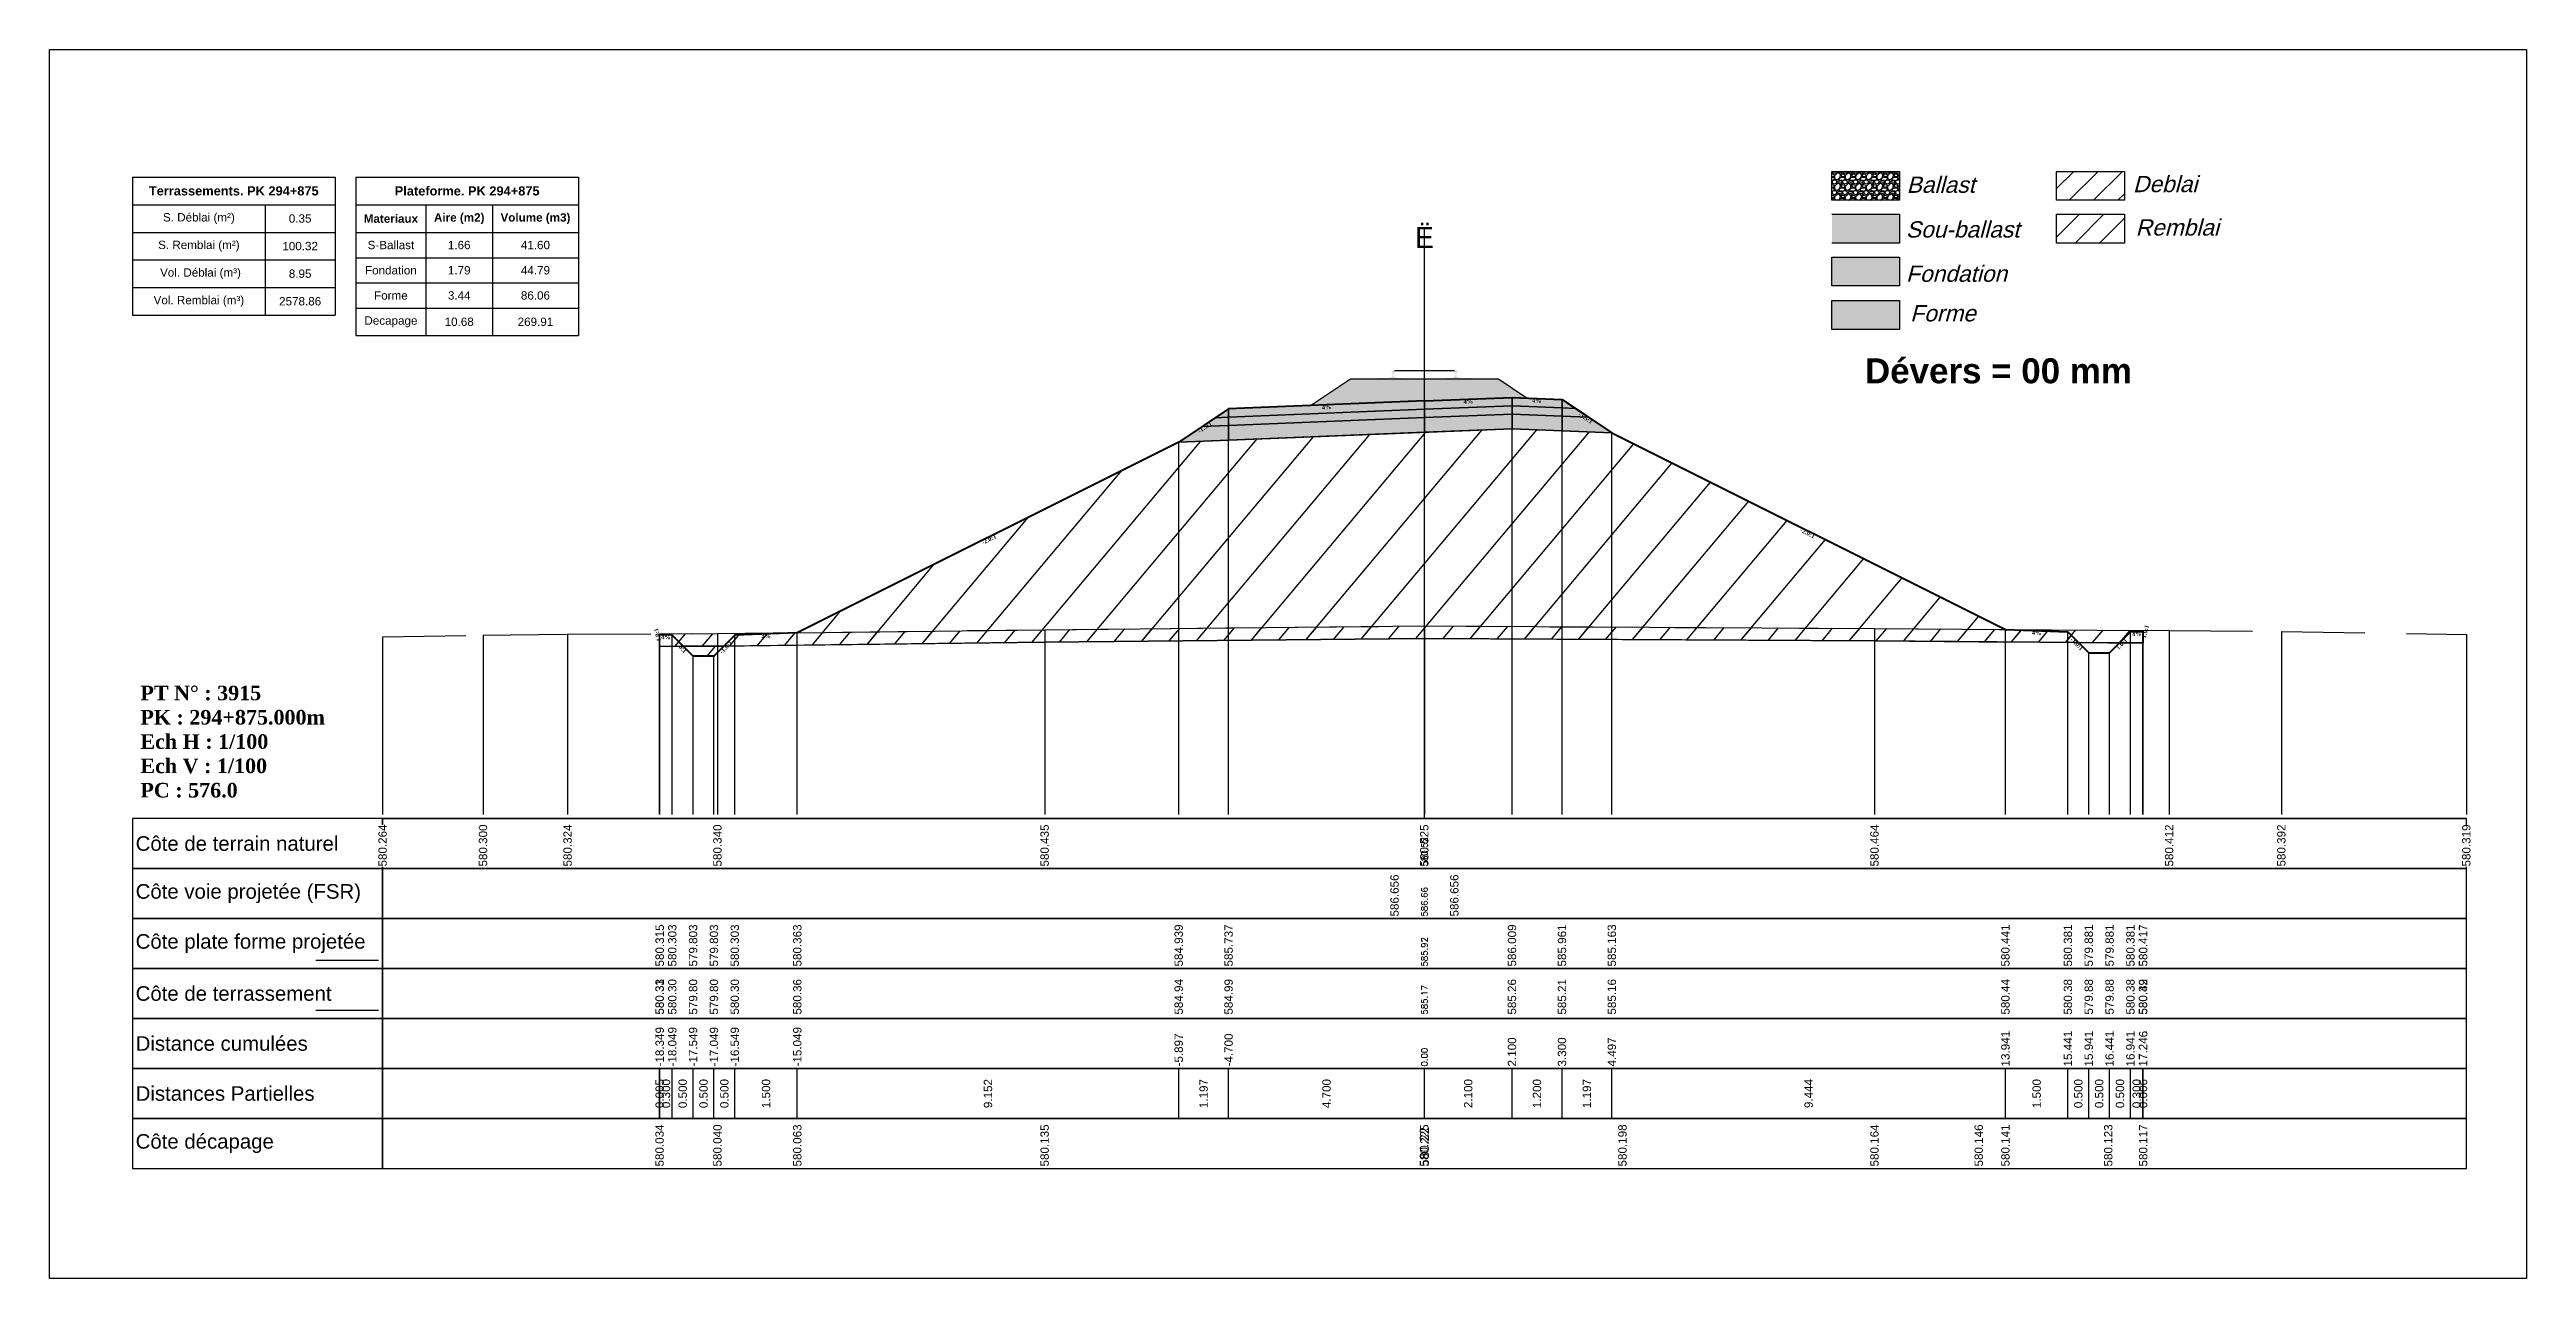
# Model space of a CAD drawing. Header units: millimetres. Extents: x 2762 to 3076, y 916 to 3305.
# Drawn here: x 2865.4 to 2924.8, y 1041.6 to 1071.1 of the extents above; entities that cross this region are included whole.
import ezdxf

# ---------------------------------------------------------------- set-up
doc = ezdxf.new("R2010")
doc.units = ezdxf.units.MM
doc.header["$LTSCALE"] = 2
doc.linetypes.add('CACHE', pattern=[9.525, 6.35, -3.175])
doc.linetypes.add('DASHED', pattern=[0.75, 0.5, -0.25])
for name, color, linetype in [('C-ANNO-TABL', 1, 'Continuous'), ('C-ANNO-TABL-TEXT', 150, 'Continuous'), ('C-ANNO-TABL-TITL', 150, 'Continuous'), ('C-ANNO-TABL-TTBL', 5, 'Continuous'), ('C-ROAD-CORR', 5, 'Continuous'), ('C-ROAD-SCTN', 7, 'Continuous')]:
    doc.layers.add(name, color=color, linetype=linetype)
doc.styles.add('ARIAL', font='arial.ttf')
doc.styles.add('C3D_Etiquette', font='romans.shx')
doc.styles.add('C3D_Profil_Travers', font='romans.shx')
doc.styles.get("Standard").update_dxf_attribs({"font": 'arial.ttf'})

msp = doc.modelspace()

# ---------------------------------------------------------------- texts
at = {"color": 7, "linetype": 'Continuous', "lineweight": -3}
for s, insert, char_height, attachment_point, style in [('{\\fWingdings|b0|i0|c2|p0;Ë}', (2898.38, 1066.384), 0.5, 8, 'C3D_Profil_Travers'), ('{\\fTimes New Roman|b1|i0|c0|p18;PT N° : 3915\\PPK : 294+875.000m\\PEch H : 1/100\\PEch V : 1/100\\PPC : 576.0}', (2867.568, 1053.184), 0.35, 7, 'C3D_Profil_Travers'), ('{\\fArial|b0|i0|c0|p34;Côte de terrain naturel}', (2867.454, 1052.084), 0.35, 4, 'C3D_Etiquette'), ('{\\fArial|b0|i0|c0|p34;Côte plate forme projetée}', (2867.454, 1049.684), 0.35, 4, 'C3D_Etiquette'), ('{\\fArial|b0|i0|c0|p34;Côte de terrassement}', (2867.454, 1048.484), 0.35, 4, 'C3D_Etiquette'), ('{\\fArial|b0|i0|c0|p34;Distance cumulées}', (2867.454, 1047.284), 0.35, 4, 'C3D_Etiquette'), ('{\\fArial|b0|i0|c0|p34;Distances Partielles}', (2867.454, 1046.084), 0.35, 4, 'C3D_Etiquette'), ('{\\fArial|b0|i0|c0|p34;Côte décapage}', (2867.454, 1044.884), 0.35, 4, 'C3D_Etiquette')]:
    msp.add_mtext(s, dxfattribs=dict(at, insert=insert, char_height=char_height, attachment_point=attachment_point, style=style))
at = {"insert": (2908.949, 1063.733), "char_height": 0.6, "attachment_point": 1}
msp.add_mtext_dynamic_manual_height_columns('{\\fArial|b1|i0|c0|p34;Dévers = 00 mm}', width=8.82587, gutter_width=1.25, heights=[0], dxfattribs=at)
at = {"color": 7, "linetype": 'Continuous', "lineweight": -3, "char_height": 0.1, "style": 'C3D_Etiquette'}
for s, insert, width, attachment_point, rotation in [('{\\fTimes New Roman|b1|i0|c0|p18;4%}', (2899.43, 1062.747), 0.37094, 2, 2.29061), ('{\\fTimes New Roman|b1|i0|c0|p18;4%}', (2901.079, 1062.765), 0.42071, 2, 357.70939), ('{\\fTimes New Roman|b1|i0|c0|p18;-1.5:1}', (2893.083, 1062.118), 0.34598, 2, 33.69007), ('{\\fTimes New Roman|b1|i0|c0|p18;4%}', (2896.03, 1062.611), 0.42071, 2, 2.29061), ('{\\fTimes New Roman|b1|i0|c0|p18;-1.5:1}', (2902.276, 1062.342), 0.34598, 2, 326.30993), ('{\\fTimes New Roman|b1|i0|c0|p18;-2.0:1}', (2887.909, 1059.431), 0.34598, 2, 26.56505), ('{\\fTimes New Roman|b1|i0|c0|p18;-2.0:1}', (2907.597, 1059.582), 0.34598, 2, 333.43495), ('{\\fTimes New Roman|b1|i0|c0|p18;1.0:1}', (2880.024, 1057.107), 0.29446, 8, 104.03624), ('{\\fTimes New Roman|b1|i0|c0|p18;4%}', (2880.18, 1057.089), 0.37094, 2, 357.70939), ('{\\fTimes New Roman|b1|i0|c0|p18;1.0:1}', (2880.578, 1056.834), 0.29001, 2, 315), ('{\\fTimes New Roman|b1|i0|c0|p18;-1.0:1}', (2881.583, 1056.834), 0.34598, 2, 45), ('{\\fTimes New Roman|b1|i0|c0|p18;4%}', (2882.581, 1057.113), 0.42071, 2, 2.29061), ('{\\fTimes New Roman|b1|i0|c0|p18;4%}', (2913.07, 1057.191), 0.42071, 2, 357.70939), ('{\\fTimes New Roman|b1|i0|c0|p18;-1.0:1}', (2914.067, 1056.912), 0.34598, 2, 315), ('{\\fTimes New Roman|b1|i0|c0|p18;1.0:1}', (2915.073, 1056.912), 0.29001, 2, 45), ('{\\fTimes New Roman|b1|i0|c0|p18;4%}', (2915.47, 1057.167), 0.37094, 2, 2.29061), ('{\\fTimes New Roman|b1|i0|c0|p18;1.0:1}', (2915.627, 1057.188), 0.29446, 2, 75.96376)]:
    msp.add_mtext(s, dxfattribs=dict(at, insert=insert, width=width, attachment_point=attachment_point, rotation=rotation))
at = {"color": 7, "linetype": 'Continuous', "lineweight": -3, "insert": (2867.454, 1050.884), "char_height": 0.35, "attachment_point": 4}
msp.add_mtext('{\\fArial|b0|i0|c0|p34;Côte voie projetée (FSR)}', dxfattribs=at)
at = {"color": 7, "linetype": 'Continuous', "lineweight": -3, "rotation": 90, "style": 'C3D_Profil_Travers'}
for s, insert, char_height, attachment_point in [('586.66', (2898.38, 1050.334), 0.15, 4), ('585.92', (2898.38, 1049.134), 0.15, 4), ('{\\fArial|b0|i0|c0|p34;580.33}', (2880.026, 1047.979), 0.2, 4), ('{\\fArial|b0|i0|c0|p34;580.31}', (2880.031, 1047.979), 0.2, 4), ('{\\fArial|b0|i0|c0|p34;580.30}', (2880.331, 1047.979), 0.2, 4), ('{\\fArial|b0|i0|c0|p34;579.80}', (2880.831, 1047.979), 0.2, 4), ('{\\fArial|b0|i0|c0|p34;579.80}', (2881.331, 1047.979), 0.2, 4), ('{\\fArial|b0|i0|c0|p34;580.30}', (2881.831, 1047.979), 0.2, 4), ('{\\fArial|b0|i0|c0|p34;580.36}', (2883.331, 1047.979), 0.2, 4), ('{\\fArial|b0|i0|c0|p34;584.94}', (2892.483, 1047.979), 0.2, 4), ('{\\fArial|b0|i0|c0|p34;584.99}', (2893.68, 1047.979), 0.2, 4), ('585.17', (2898.38, 1047.979), 0.15, 4), ('{\\fArial|b0|i0|c0|p34;585.26}', (2900.48, 1047.979), 0.2, 4), ('{\\fArial|b0|i0|c0|p34;585.21}', (2901.68, 1047.979), 0.2, 4), ('{\\fArial|b0|i0|c0|p34;585.16}', (2902.876, 1047.979), 0.2, 4), ('{\\fArial|b0|i0|c0|p34;580.44}', (2912.32, 1047.979), 0.2, 4), ('{\\fArial|b0|i0|c0|p34;580.38}', (2913.82, 1047.979), 0.2, 4), ('{\\fArial|b0|i0|c0|p34;579.88}', (2914.32, 1047.979), 0.2, 4), ('{\\fArial|b0|i0|c0|p34;579.88}', (2914.82, 1047.979), 0.2, 4), ('{\\fArial|b0|i0|c0|p34;580.38}', (2915.32, 1047.979), 0.2, 4), ('{\\fArial|b0|i0|c0|p34;580.39}', (2915.62, 1047.979), 0.2, 4), ('{\\fArial|b0|i0|c0|p34;580.42}', (2915.626, 1047.979), 0.2, 4), ('0.00', (2898.38, 1046.734), 0.15, 4), ('{\\fArial|b0|i0|c0|p34;0.005}', (2880.028, 1046.084), 0.2, 5), ('{\\fArial|b0|i0|c0|p34;0.300}', (2880.181, 1046.084), 0.2, 5), ('{\\fArial|b0|i0|c0|p34;0.500}', (2880.581, 1046.084), 0.2, 5), ('{\\fArial|b0|i0|c0|p34;0.500}', (2881.081, 1046.084), 0.2, 5), ('{\\fArial|b0|i0|c0|p34;0.500}', (2881.581, 1046.084), 0.2, 5), ('{\\fArial|b0|i0|c0|p34;1.500}', (2882.581, 1046.084), 0.2, 5), ('{\\fArial|b0|i0|c0|p34;9.152}', (2887.907, 1046.084), 0.2, 5), ('{\\fArial|b0|i0|c0|p34;1.197}', (2893.081, 1046.084), 0.2, 5), ('{\\fArial|b0|i0|c0|p34;4.700}', (2896.03, 1046.084), 0.2, 5), ('{\\fArial|b0|i0|c0|p34;2.100}', (2899.43, 1046.084), 0.2, 5), ('{\\fArial|b0|i0|c0|p34;1.200}', (2901.08, 1046.084), 0.2, 5), ('{\\fArial|b0|i0|c0|p34;1.197}', (2902.278, 1046.084), 0.2, 5), ('{\\fArial|b0|i0|c0|p34;9.444}', (2907.598, 1046.084), 0.2, 5), ('{\\fArial|b0|i0|c0|p34;1.500}', (2913.07, 1046.084), 0.2, 5), ('{\\fArial|b0|i0|c0|p34;0.500}', (2914.07, 1046.084), 0.2, 5), ('{\\fArial|b0|i0|c0|p34;0.500}', (2914.57, 1046.084), 0.2, 5), ('{\\fArial|b0|i0|c0|p34;0.500}', (2915.07, 1046.084), 0.2, 5), ('{\\fArial|b0|i0|c0|p34;0.300}', (2915.47, 1046.084), 0.2, 5), ('{\\fArial|b0|i0|c0|p34;0.006}', (2915.623, 1046.084), 0.2, 5)]:
    msp.add_mtext(s, dxfattribs=dict(at, insert=insert, char_height=char_height, attachment_point=attachment_point))
at = {"layer": 'C-ANNO-TABL-TEXT', "color": 7, "style": 'ARIAL', "oblique": 15}
for s, p in [('Ballast', (2909.949, 1067.705)), ('Deblai', (2915.379, 1067.721)), ('Sou-ballast', (2909.929, 1066.632)), ('Remblai', (2915.443, 1066.679)), ('Fondation', (2909.934, 1065.569)), ('Forme', (2910.034, 1064.619))]:
    msp.add_text(s, height=0.39, dxfattribs=at).set_placement(p)
at = {"layer": 'C-ANNO-TABL-TEXT', "color": 7, "linetype": 'Continuous', "lineweight": -3, "char_height": 0.2, "attachment_point": 5, "style": 'ARIAL'}
for s, insert in [('{\\fArial|b0|i0|c0|p34;\\C7;0.35}', (2871.401, 1067.088)), ('{\\fArial|b0|i0|c0|p34;\\C7;100.32}', (2871.401, 1066.426)), ('{\\fArial|b0|i0|c0|p34;\\C7;S-Ballast}', (2873.579, 1066.451)), ('{\\fArial|b0|i0|c0|p34;\\C7;1.66}', (2875.218, 1066.451)), ('{\\C18;\\c0;41.60}', (2877.047, 1066.451)), ('{\\fArial|b0|i0|c0|p34;\\C7;8.95}', (2871.401, 1065.764)), ('{\\fArial|b0|i0|c0|p34;\\C7;Fondation}', (2873.579, 1065.845)), ('{\\fArial|b0|i0|c0|p34;\\C7;1.79}', (2875.218, 1065.845)), ('{\\C18;\\c0;44.79}', (2877.047, 1065.845)), ('{\\fArial|b0|i0|c0|p34;\\C7;2578.86}', (2871.401, 1065.101)), ('{\\fArial|b0|i0|c0|p34;\\C7;Forme}', (2873.579, 1065.241)), ('{\\fArial|b0|i0|c0|p34;\\C7;3.44}', (2875.218, 1065.241)), ('{\\C18;\\c0;86.06}', (2877.047, 1065.241)), ('{\\fArial|b0|i0|c0|p34;\\C7;Decapage}', (2873.579, 1064.609)), ('{\\fArial|b0|i0|c0|p34;\\C7;10.68}', (2875.218, 1064.609)), ('{\\C18;\\c0;269.91}', (2877.047, 1064.609))]:
    msp.add_mtext(s, dxfattribs=dict(at, insert=insert))
at = {"layer": 'C-ANNO-TABL-TITL', "color": 7, "linetype": 'Continuous', "lineweight": -3, "attachment_point": 5, "style": 'ARIAL'}
for s, insert, char_height in [('{\\fArial|b1|i0|c0|p34;\\C7;Terrassements. PK 294+875}', (2869.808, 1067.751), 0.22), ('{\\fArial|b1|i0|c0|p34;\\C18;\\c0;Plateforme. PK 294+875}', (2875.408, 1067.75), 0.22), ('{\\fArial|b0|i0|c0|p34;\\C7;S. Déblai (m²) }', (2868.971, 1067.088), 0.2), ('{\\fArial|b1|i0|c0|p34;\\C7;Materiaux   }', (2873.579, 1067.085), 0.2), ('{\\fArial|b1|i0|c0|p34;\\C7;Aire (m2)}', (2875.218, 1067.085), 0.2), ('{\\fArial|b1|i0|c0|p34;\\C7;Volume (m3)}', (2877.047, 1067.085), 0.2), ('{\\fArial|b0|i0|c0|p34;\\C7;S. Remblai (m²) }', (2868.971, 1066.426), 0.2), ('{\\fArial|b0|i0|c0|p34;\\C7; Vol. Déblai (m³) }', (2868.971, 1065.764), 0.2), ('{\\fArial|b0|i0|c0|p34;\\C7;Vol. Remblai (m³)}', (2868.971, 1065.101), 0.2)]:
    msp.add_mtext(s, dxfattribs=dict(at, insert=insert, char_height=char_height))

# ---------------------------------------------------------------- hatches: boundary and pattern name
h = msp.add_hatch(color=11)
h.dxf.hatch_style = 1
h.paths.add_polyline_path([(2909.781, 1067.191), (2908.155, 1067.191), (2908.155, 1066.499), (2909.781, 1066.499)])
h = msp.add_hatch(color=30)
h.dxf.hatch_style = 1
h.paths.add_polyline_path([(2909.781, 1066.164), (2908.155, 1066.164), (2908.155, 1065.472), (2909.781, 1065.472)])
h = msp.add_hatch(color=83)
h.dxf.hatch_style = 1
h.paths.add_polyline_path([(2909.781, 1065.118), (2908.155, 1065.118), (2908.155, 1064.426), (2909.781, 1064.426)])
at = {"linetype": 'Continuous', "lineweight": -3}
msp.add_hatch(color=254, dxfattribs=at).paths.add_polyline_path([(2897.162, 1063.055), (2897.162, 1063.24), (2897.277, 1063.261), (2897.625, 1063.261), (2897.625, 1063.266), (2897.551, 1063.266), (2897.551, 1063.276), (2897.552, 1063.277), (2897.554, 1063.278), (2897.555, 1063.278), (2897.575, 1063.28), (2897.578, 1063.28), (2897.581, 1063.281), (2897.609, 1063.292), (2897.612, 1063.293), (2897.613, 1063.294), (2897.614, 1063.296), (2897.615, 1063.3), (2897.616, 1063.307), (2897.617, 1063.316), (2897.618, 1063.326), (2897.618, 1063.35), (2897.617, 1063.366), (2897.617, 1063.372), (2897.616, 1063.379), (2897.615, 1063.383), (2897.615, 1063.385), (2897.614, 1063.388), (2897.613, 1063.39), (2897.612, 1063.391), (2897.611, 1063.393), (2897.61, 1063.393), (2897.594, 1063.399), (2897.592, 1063.401), (2897.591, 1063.402), (2897.59, 1063.403), (2897.59, 1063.406), (2897.59, 1063.424), (2897.591, 1063.428), (2897.592, 1063.43), (2897.594, 1063.433), (2897.596, 1063.434), (2897.599, 1063.436), (2897.6, 1063.436), (2897.604, 1063.437), (2897.608, 1063.437), (2897.611, 1063.438), (2897.615, 1063.438), (2897.62, 1063.438), (2897.623, 1063.438), (2897.626, 1063.438), (2897.63, 1063.438), (2897.633, 1063.438), (2897.637, 1063.438), (2897.642, 1063.438), (2897.645, 1063.437), (2897.649, 1063.437), (2897.653, 1063.436), (2897.654, 1063.436), (2897.656, 1063.434), (2897.659, 1063.433), (2897.661, 1063.43), (2897.662, 1063.428), (2897.662, 1063.424), (2897.662, 1063.406), (2897.662, 1063.403), (2897.662, 1063.402), (2897.661, 1063.401), (2897.659, 1063.399), (2897.643, 1063.393), (2897.642, 1063.393), (2897.64, 1063.391), (2897.639, 1063.39), (2897.639, 1063.388), (2897.638, 1063.385), (2897.637, 1063.383), (2897.637, 1063.379), (2897.636, 1063.372), (2897.635, 1063.366), (2897.635, 1063.35), (2897.635, 1063.326), (2897.636, 1063.316), (2897.637, 1063.307), (2897.638, 1063.3), (2897.639, 1063.296), (2897.64, 1063.294), (2897.641, 1063.293), (2897.643, 1063.292), (2897.672, 1063.281), (2897.675, 1063.28), (2897.678, 1063.28), (2897.698, 1063.278), (2897.699, 1063.278), (2897.7, 1063.277), (2897.701, 1063.276), (2897.701, 1063.266), (2897.627, 1063.266), (2897.627, 1063.261), (2897.831, 1063.261), (2897.963, 1063.23), (2898.797, 1063.23), (2898.928, 1063.261), (2899.132, 1063.261), (2899.132, 1063.266), (2899.058, 1063.266), (2899.058, 1063.276), (2899.059, 1063.277), (2899.061, 1063.278), (2899.062, 1063.278), (2899.082, 1063.28), (2899.085, 1063.28), (2899.088, 1063.281), (2899.116, 1063.292), (2899.119, 1063.293), (2899.12, 1063.294), (2899.121, 1063.296), (2899.122, 1063.3), (2899.123, 1063.307), (2899.124, 1063.316), (2899.125, 1063.326), (2899.125, 1063.35), (2899.124, 1063.366), (2899.124, 1063.372), (2899.123, 1063.379), (2899.122, 1063.383), (2899.122, 1063.385), (2899.121, 1063.388), (2899.12, 1063.39), (2899.119, 1063.391), (2899.118, 1063.393), (2899.117, 1063.393), (2899.101, 1063.399), (2899.099, 1063.401), (2899.098, 1063.402), (2899.097, 1063.403), (2899.097, 1063.406), (2899.097, 1063.424), (2899.098, 1063.428), (2899.099, 1063.43), (2899.101, 1063.433), (2899.103, 1063.434), (2899.106, 1063.436), (2899.107, 1063.436), (2899.111, 1063.437), (2899.115, 1063.437), (2899.118, 1063.438), (2899.122, 1063.438), (2899.127, 1063.438), (2899.13, 1063.438), (2899.133, 1063.438), (2899.137, 1063.438), (2899.14, 1063.438), (2899.144, 1063.438), (2899.149, 1063.438), (2899.152, 1063.437), (2899.156, 1063.437), (2899.16, 1063.436), (2899.161, 1063.436), (2899.163, 1063.434), (2899.166, 1063.433), (2899.168, 1063.43), (2899.169, 1063.428), (2899.169, 1063.424), (2899.169, 1063.406), (2899.169, 1063.403), (2899.169, 1063.402), (2899.168, 1063.401), (2899.166, 1063.399), (2899.15, 1063.393), (2899.149, 1063.393), (2899.147, 1063.391), (2899.146, 1063.39), (2899.146, 1063.388), (2899.145, 1063.385), (2899.144, 1063.383), (2899.144, 1063.379), (2899.143, 1063.372), (2899.142, 1063.366), (2899.142, 1063.35), (2899.142, 1063.326), (2899.143, 1063.316), (2899.144, 1063.307), (2899.145, 1063.3), (2899.146, 1063.296), (2899.147, 1063.294), (2899.148, 1063.293), (2899.15, 1063.292), (2899.179, 1063.281), (2899.182, 1063.28), (2899.185, 1063.28), (2899.205, 1063.278), (2899.206, 1063.278), (2899.207, 1063.277), (2899.208, 1063.276), (2899.208, 1063.266), (2899.134, 1063.266), (2899.134, 1063.261), (2899.482, 1063.261), (2899.597, 1063.24), (2899.597, 1063.055)])
h = msp.add_hatch(color=11, dxfattribs=at)
h.paths.add_polyline_path([(2901.68, 1062.545), (2901.68, 1062.745), (2901.999, 1062.532)])
h.paths.add_polyline_path([(2900.48, 1062.593), (2900.48, 1062.793), (2901.68, 1062.745), (2901.68, 1062.545)])
h.paths.add_polyline_path([(2898.38, 1062.509), (2898.38, 1062.709), (2900.48, 1062.793), (2900.48, 1062.593)])
h.paths.add_polyline_path([(2893.68, 1062.321), (2893.68, 1062.521), (2898.38, 1062.709), (2898.38, 1062.509)])
h.paths.add_polyline_path([(2893.36, 1062.308), (2893.68, 1062.521), (2893.68, 1062.321)])
h = msp.add_hatch(dxfattribs=at)
h.set_pattern_fill('GRAVEL', color=252, scale=0.009, style=0)
h.set_pattern_definition([(228.0128, (2895.811781, 1062.828038), (-1.8288, -2.0574), [0.030755, -3.0447435]), (184.96974, (2895.791207, 1062.805178), (2.743199999, 0.228600013), [0.0527764, -5.2248644]), (132.51045, (2895.738629, 1062.800606), (2.286, -2.5146), [0.0372133, -3.684125]), (267.2737, (2895.649475, 1062.743456), (0.2286, 4.572), [0.0480604, -4.7579794]), (292.83365, (2895.647189, 1062.69545), (-1.143, 2.7432), [0.047127, -4.6655827]), (357.2737, (2895.665477, 1062.652016), (-4.572, 0.2286), [0.0480604, -4.7579794]), (37.69424, (2895.713483, 1062.64973), (-2.9718, -2.286), [0.0635574, -6.2921804]), (72.25533, (2895.763775, 1062.688592), (1.6002, 5.0292), [0.0600048, -5.940473]), (121.42957, (2895.782063, 1062.745742), (-1.8288, 2.9718), [0.048223, -4.774099]), (175.23636, (2895.756917, 1062.78689), (2.5146, -0.2286), [0.055054, -2.697654]), (222.39744, (2895.702053, 1062.791462), (-2.7432, -2.5146), [0.071197, -7.0485095]), (138.81407, (2895.87579, 1062.74117), (-1.6002, 1.3716), [0.0243004, -2.405751]), (171.46923, (2895.857501, 1062.757172), (2.9718, -0.4572), [0.0462314, -4.5769175]), (225, (2895.81178, 1062.76403), (-3e-17, -0.2286), [0.032329, -0.29096]), (203.1986, (2895.79578, 1062.791462), (1.143, 0.4572), [0.01741, -1.723556]), (291.8014, (2895.779777, 1062.784604), (-0.2286, 0.6858), [0.024621, -1.206428]), (30.9638, (2895.78892, 1062.761744), (0.6858, 0.4572), [0.039989, -1.292967]), (161.565, (2895.82321, 1062.78232), (0.4572, -0.2286), [0.028916, -0.693981]), (16.38954, (2895.647189, 1062.784604), (2.286, 0.6858), [0.040508, -4.0102944]), (70.34618, (2895.686051, 1062.796034), (-0.9144, -2.5146), [0.033984, -3.3643994]), (293.1986, (2895.82321, 1062.828038), (-0.4572, 1.143), [0.034819, -1.7061465]), (343.61046, (2895.836927, 1062.796034), (-2.286, 0.6858), [0.040508, -4.0102944]), (339.44395, (2895.64719, 1062.642872), (-1.143, 0.4572), [0.039063, -1.914096]), (294.77514, (2895.683765, 1062.629156), (-1.143, 2.5146), [0.0327305, -3.2403234]), (66.8014, (2895.825497, 1062.599438), (0.4572, 1.143), [0.034819, -1.7061465]), (17.35402, (2895.839213, 1062.631442), (-2.9718, -0.9144), [0.0383204, -3.793714]), (69.44395, (2895.713483, 1062.599438), (-0.4572, -1.143), [0.0195316, -1.933628]), (101.3099, (2895.81178, 1062.599438), (-0.2286, 0.9144), [0.011656, -1.1539795]), (165.9638, (2895.809495, 1062.61087), (0.6858, -0.2286), [0.047127, -0.895415]), (186.009, (2895.763775, 1062.622298), (2.286, 0.2286), [0.043674, -4.323723]), (303.69, (2895.78892, 1062.74117), (-0.2286, 0.4572), [0.032969, -0.79126]), (353.15723, (2895.807209, 1062.713738), (3.8862, -0.4572), [0.05756, -5.698441]), (60.9454, (2895.86436, 1062.70688), (-0.9144, -1.6002), [0.023536, -2.330045]), (90, (2895.8758, 1062.72745), (-0.2286, 0.2286), [0.013716, -0.214884]), (120.25644, (2895.759203, 1062.629156), (0.9144, -1.6002), [0.031758, -3.1440547]), (48.0128, (2895.743201, 1062.656588), (1.8288, 2.0574), [0.06151, -3.0139886]), (0, (2895.78435, 1062.7023), (0.2286, 0.2286), [0.059436, -0.169164]), (325.30485, (2895.843785, 1062.702308), (2.286, -1.6002), [0.036145, -3.5783385]), (254.0546, (2895.873503, 1062.681734), (-0.2286, -0.9144), [0.033285, -1.6309485]), (207.64598, (2895.864359, 1062.64973), (-4.3434, -2.286), [0.054193, -5.365122]), (175.42608, (2895.816353, 1062.624584), (-2.9718, 0.2286), [0.0573327, -5.675926])])
h.paths.add_polyline_path([(2895.647, 1062.599), (2896.605, 1063.238), (2900.155, 1063.238), (2900.844, 1062.778), (2900.48, 1062.793)])
h = msp.add_hatch(color=83, dxfattribs=at)
h.paths.add_polyline_path([(2901.68, 1061.995), (2901.68, 1062.345), (2902.318, 1062.319), (2902.876, 1061.947)])
h.paths.add_polyline_path([(2900.48, 1062.043), (2900.48, 1062.393), (2901.68, 1062.345), (2901.68, 1061.995)])
h.paths.add_polyline_path([(2898.38, 1061.959), (2898.38, 1062.309), (2900.48, 1062.393), (2900.48, 1062.043)])
h.paths.add_polyline_path([(2893.68, 1061.771), (2893.68, 1062.121), (2898.38, 1062.309), (2898.38, 1061.959)])
h.paths.add_polyline_path([(2892.483, 1061.723), (2893.041, 1062.095), (2893.68, 1062.121), (2893.68, 1061.771)])
h = msp.add_hatch(color=30, dxfattribs=at)
h.paths.add_polyline_path([(2901.68, 1062.345), (2901.68, 1062.545), (2901.999, 1062.532), (2902.318, 1062.319)])
h.paths.add_polyline_path([(2900.48, 1062.393), (2900.48, 1062.593), (2901.68, 1062.545), (2901.68, 1062.345)])
h.paths.add_polyline_path([(2898.38, 1062.309), (2898.38, 1062.509), (2900.48, 1062.593), (2900.48, 1062.393)])
h.paths.add_polyline_path([(2893.68, 1062.121), (2893.68, 1062.321), (2898.38, 1062.509), (2898.38, 1062.309)])
h.paths.add_polyline_path([(2893.041, 1062.095), (2893.36, 1062.308), (2893.68, 1062.321), (2893.68, 1062.121)])
h = msp.add_hatch(dxfattribs=at)
h.set_pattern_fill('_U', color=3, angle=50, style=0, pattern_type=0)
h.set_pattern_definition([(50, (2915.0599, 1056.9048), (-0.766044, 0.642788), [])])
h.paths.add_polyline_path([(2915.06, 1056.905), (2915.32, 1057.165), (2915.62, 1057.177), (2915.626, 1057.201), (2915.626, 1056.901)])
h.paths.add_polyline_path([(2881.569, 1056.825), (2881.831, 1057.087), (2883.331, 1057.147), (2892.483, 1061.723), (2900.48, 1062.043), (2902.876, 1061.947), (2912.32, 1057.225), (2913.82, 1057.165), (2914.073, 1056.912), (2909.178, 1056.948), (2898.38, 1057.008), (2898.376, 1057.008), (2889.266, 1056.919)])
h.paths.add_polyline_path([(2880.026, 1056.817), (2880.026, 1057.117), (2880.031, 1057.099), (2880.331, 1057.087), (2880.597, 1056.82)])
h = msp.add_hatch(dxfattribs=at)
h.set_pattern_fill('_U', color=150, scale=0.5, angle=50, style=0, pattern_type=0)
h.set_pattern_definition([(50, (2915.05993, 1056.90477), (-0.383022, 0.321394), [])])
h.paths.add_polyline_path([(2915.06, 1056.905), (2915.32, 1057.165), (2915.62, 1057.177), (2915.626, 1057.201), (2915.626, 1056.901)])
h.paths.add_polyline_path([(2912.32, 1057.225), (2915.626, 1057.201), (2915.62, 1057.177), (2915.32, 1057.165), (2915.06, 1056.905), (2914.073, 1056.912), (2913.82, 1057.165)])
h.paths.add_polyline_path([(2881.569, 1056.825), (2881.831, 1057.087), (2883.331, 1057.147), (2889.266, 1057.219), (2898.376, 1057.308), (2898.38, 1057.308), (2909.178, 1057.248), (2912.32, 1057.225), (2913.82, 1057.165), (2914.073, 1056.912), (2909.178, 1056.948), (2898.38, 1057.008), (2898.376, 1057.008), (2889.266, 1056.919)])
h.paths.add_polyline_path([(2880.026, 1057.117), (2881.415, 1057.124), (2883.331, 1057.147), (2881.831, 1057.087), (2881.569, 1056.825), (2881.415, 1056.824), (2880.597, 1056.82), (2880.331, 1057.087), (2880.031, 1057.099)])
h.paths.add_polyline_path([(2880.026, 1056.817), (2880.026, 1057.117), (2880.031, 1057.099), (2880.331, 1057.087), (2880.597, 1056.82)])
h = msp.add_hatch(dxfattribs=at)
h.set_pattern_fill('_U', color=1, angle=50, style=0, pattern_type=0)
h.set_pattern_definition([(50, (2914.0731, 1056.9121), (-0.766044, 0.642788), [])])
h.paths.add_polyline_path([(2914.073, 1056.912), (2915.06, 1056.905), (2914.82, 1056.665), (2914.32, 1056.665)])
h.paths.add_polyline_path([(2880.597, 1056.82), (2881.415, 1056.824), (2881.569, 1056.825), (2881.331, 1056.587), (2880.831, 1056.587)])

# ---------------------------------------------------------------- linework, layer by layer
for p, q in [((2908.155, 1068.219), (2909.781, 1068.219)), ((2908.155, 1068.219), (2909.781, 1068.219)), ((2908.155, 1067.527), (2908.155, 1068.219)), ((2909.781, 1068.219), (2909.781, 1067.527)), ((2909.781, 1068.219), (2909.781, 1067.527)), ((2913.548, 1068.219), (2915.174, 1068.219)), ((2913.548, 1067.527), (2913.548, 1068.219)), ((2915.174, 1068.219), (2915.174, 1067.527)), ((2909.781, 1067.527), (2908.155, 1067.527)), ((2909.781, 1067.527), (2908.155, 1067.527)), ((2915.174, 1067.527), (2913.548, 1067.527)), ((2908.155, 1067.191), (2909.781, 1067.191)), ((2909.781, 1067.191), (2909.781, 1066.499)), ((2913.548, 1067.191), (2915.174, 1067.191)), ((2913.548, 1066.499), (2913.548, 1067.191)), ((2915.174, 1067.191), (2915.174, 1066.499)), ((2909.781, 1066.499), (2908.155, 1066.499)), ((2915.174, 1066.499), (2913.548, 1066.499)), ((2908.155, 1066.164), (2909.781, 1066.164)), ((2908.155, 1065.472), (2908.155, 1066.164)), ((2909.781, 1066.164), (2909.781, 1065.472)), ((2909.781, 1065.472), (2908.155, 1065.472)), ((2908.155, 1065.118), (2909.781, 1065.118)), ((2908.155, 1064.426), (2908.155, 1065.118)), ((2909.781, 1065.118), (2909.781, 1064.426)), ((2909.781, 1064.426), (2908.155, 1064.426))]:
    msp.add_line(p, q)
at = {"linetype": 'Continuous'}
for p, q in [((2908.158, 1068.172), (2908.155, 1068.173)), ((2908.155, 1068.17), (2908.158, 1068.172)), ((2908.195, 1068.144), (2908.155, 1068.15)), ((2908.155, 1068.104), (2908.205, 1068.098)), ((2908.155, 1068.083), (2908.181, 1068.083)), ((2908.161, 1068.219), (2908.174, 1068.188)), ((2908.173, 1068.188), (2908.216, 1068.175)), ((2908.18, 1068.086), (2908.214, 1068.063)), ((2908.218, 1068.128), (2908.197, 1068.145)), ((2908.204, 1068.088), (2908.217, 1068.111)), ((2908.214, 1068.061), (2908.204, 1068.025)), ((2908.216, 1068.175), (2908.26, 1068.188)), ((2908.219, 1068.129), (2908.217, 1068.076)), ((2908.217, 1068.111), (2908.217, 1068.127)), ((2908.217, 1068.076), (2908.237, 1068.028)), ((2908.284, 1068.175), (2908.225, 1068.122)), ((2908.26, 1068.187), (2908.271, 1068.219)), ((2908.337, 1068.175), (2908.276, 1068.18)), ((2908.29, 1068.025), (2908.346, 1068.068)), ((2908.317, 1068.193), (2908.293, 1068.219)), ((2908.36, 1068.199), (2908.302, 1068.194)), ((2908.324, 1068.033), (2908.369, 1068.083)), ((2908.364, 1068.131), (2908.336, 1068.176)), ((2908.346, 1068.068), (2908.366, 1068.132)), ((2908.363, 1068.175), (2908.373, 1068.15)), ((2908.382, 1068.183), (2908.364, 1068.176)), ((2908.369, 1068.083), (2908.435, 1068.083)), ((2908.374, 1068.149), (2908.412, 1068.172)), ((2908.399, 1068.152), (2908.374, 1068.127)), ((2908.374, 1068.127), (2908.394, 1068.096)), ((2908.394, 1068.219), (2908.376, 1068.198)), ((2908.394, 1068.219), (2908.376, 1068.198)), ((2908.412, 1068.172), (2908.381, 1068.182)), ((2908.395, 1068.106), (2908.459, 1068.098)), ((2908.449, 1068.144), (2908.399, 1068.151)), ((2908.449, 1068.144), (2908.399, 1068.151)), ((2908.415, 1068.219), (2908.428, 1068.188)), ((2908.415, 1068.219), (2908.428, 1068.188)), ((2908.427, 1068.188), (2908.47, 1068.175)), ((2908.427, 1068.188), (2908.47, 1068.175)), ((2908.434, 1068.086), (2908.468, 1068.063)), ((2908.472, 1068.128), (2908.451, 1068.145)), ((2908.472, 1068.128), (2908.451, 1068.145)), ((2908.458, 1068.088), (2908.471, 1068.111)), ((2908.468, 1068.061), (2908.458, 1068.025)), ((2908.47, 1068.175), (2908.514, 1068.188)), ((2908.47, 1068.175), (2908.514, 1068.188)), ((2908.473, 1068.129), (2908.471, 1068.076)), ((2908.473, 1068.129), (2908.471, 1068.076)), ((2908.471, 1068.111), (2908.471, 1068.127)), ((2908.471, 1068.111), (2908.471, 1068.127)), ((2908.471, 1068.076), (2908.491, 1068.028)), ((2908.538, 1068.175), (2908.479, 1068.122)), ((2908.538, 1068.175), (2908.479, 1068.122)), ((2908.514, 1068.187), (2908.525, 1068.219)), ((2908.514, 1068.187), (2908.525, 1068.219)), ((2908.591, 1068.175), (2908.53, 1068.18)), ((2908.591, 1068.175), (2908.53, 1068.18)), ((2908.544, 1068.025), (2908.6, 1068.068)), ((2908.544, 1068.025), (2908.6, 1068.068)), ((2908.571, 1068.193), (2908.547, 1068.219)), ((2908.571, 1068.193), (2908.547, 1068.219)), ((2908.614, 1068.199), (2908.556, 1068.194)), ((2908.614, 1068.199), (2908.556, 1068.194)), ((2908.578, 1068.033), (2908.623, 1068.083)), ((2908.578, 1068.033), (2908.623, 1068.083)), ((2908.618, 1068.131), (2908.59, 1068.176)), ((2908.618, 1068.131), (2908.59, 1068.176)), ((2908.6, 1068.068), (2908.62, 1068.132)), ((2908.6, 1068.068), (2908.62, 1068.132)), ((2908.617, 1068.175), (2908.627, 1068.15)), ((2908.617, 1068.175), (2908.627, 1068.15)), ((2908.636, 1068.183), (2908.618, 1068.176)), ((2908.636, 1068.183), (2908.618, 1068.176)), ((2908.623, 1068.083), (2908.689, 1068.083)), ((2908.623, 1068.083), (2908.689, 1068.083)), ((2908.628, 1068.149), (2908.666, 1068.172)), ((2908.628, 1068.149), (2908.666, 1068.172)), ((2908.653, 1068.152), (2908.628, 1068.127)), ((2908.653, 1068.152), (2908.628, 1068.127)), ((2908.628, 1068.127), (2908.648, 1068.096)), ((2908.628, 1068.127), (2908.648, 1068.096)), ((2908.648, 1068.219), (2908.63, 1068.198)), ((2908.648, 1068.219), (2908.63, 1068.198)), ((2908.666, 1068.172), (2908.635, 1068.182)), ((2908.666, 1068.172), (2908.635, 1068.182)), ((2908.649, 1068.106), (2908.713, 1068.098)), ((2908.649, 1068.106), (2908.713, 1068.098)), ((2908.703, 1068.144), (2908.653, 1068.151)), ((2908.703, 1068.144), (2908.653, 1068.151)), ((2908.669, 1068.219), (2908.682, 1068.188)), ((2908.669, 1068.219), (2908.682, 1068.188)), ((2908.681, 1068.188), (2908.724, 1068.175)), ((2908.681, 1068.188), (2908.724, 1068.175)), ((2908.688, 1068.086), (2908.722, 1068.063)), ((2908.688, 1068.086), (2908.722, 1068.063)), ((2908.726, 1068.128), (2908.705, 1068.145)), ((2908.726, 1068.128), (2908.705, 1068.145)), ((2908.712, 1068.088), (2908.725, 1068.111)), ((2908.712, 1068.088), (2908.725, 1068.111)), ((2908.722, 1068.061), (2908.712, 1068.025)), ((2908.722, 1068.061), (2908.712, 1068.025)), ((2908.724, 1068.175), (2908.768, 1068.188)), ((2908.724, 1068.175), (2908.768, 1068.188)), ((2908.727, 1068.129), (2908.725, 1068.076)), ((2908.727, 1068.129), (2908.725, 1068.076)), ((2908.725, 1068.111), (2908.725, 1068.127)), ((2908.725, 1068.111), (2908.725, 1068.127)), ((2908.725, 1068.076), (2908.745, 1068.028)), ((2908.725, 1068.076), (2908.745, 1068.028)), ((2908.792, 1068.175), (2908.733, 1068.122)), ((2908.792, 1068.175), (2908.733, 1068.122)), ((2908.768, 1068.187), (2908.779, 1068.219)), ((2908.768, 1068.187), (2908.779, 1068.219)), ((2908.845, 1068.175), (2908.784, 1068.18)), ((2908.845, 1068.175), (2908.784, 1068.18)), ((2908.798, 1068.025), (2908.854, 1068.068)), ((2908.798, 1068.025), (2908.854, 1068.068)), ((2908.825, 1068.193), (2908.801, 1068.219)), ((2908.825, 1068.193), (2908.801, 1068.219)), ((2908.868, 1068.199), (2908.81, 1068.194)), ((2908.868, 1068.199), (2908.81, 1068.194)), ((2908.832, 1068.033), (2908.877, 1068.083)), ((2908.832, 1068.033), (2908.877, 1068.083)), ((2908.872, 1068.131), (2908.844, 1068.176)), ((2908.872, 1068.131), (2908.844, 1068.176)), ((2908.854, 1068.068), (2908.874, 1068.132)), ((2908.854, 1068.068), (2908.874, 1068.132)), ((2908.871, 1068.175), (2908.881, 1068.15)), ((2908.871, 1068.175), (2908.881, 1068.15)), ((2908.89, 1068.183), (2908.872, 1068.176)), ((2908.89, 1068.183), (2908.872, 1068.176)), ((2908.877, 1068.083), (2908.943, 1068.083)), ((2908.877, 1068.083), (2908.943, 1068.083)), ((2908.882, 1068.149), (2908.92, 1068.172)), ((2908.882, 1068.149), (2908.92, 1068.172)), ((2908.907, 1068.152), (2908.882, 1068.127)), ((2908.907, 1068.152), (2908.882, 1068.127)), ((2908.882, 1068.127), (2908.902, 1068.096)), ((2908.882, 1068.127), (2908.902, 1068.096)), ((2908.902, 1068.219), (2908.884, 1068.198)), ((2908.902, 1068.219), (2908.884, 1068.198)), ((2908.92, 1068.172), (2908.889, 1068.182)), ((2908.92, 1068.172), (2908.889, 1068.182)), ((2908.903, 1068.106), (2908.967, 1068.098)), ((2908.903, 1068.106), (2908.967, 1068.098)), ((2908.957, 1068.144), (2908.907, 1068.151)), ((2908.957, 1068.144), (2908.907, 1068.151)), ((2908.923, 1068.219), (2908.936, 1068.188)), ((2908.923, 1068.219), (2908.936, 1068.188)), ((2908.935, 1068.188), (2908.978, 1068.175)), ((2908.935, 1068.188), (2908.978, 1068.175)), ((2908.942, 1068.086), (2908.976, 1068.063)), ((2908.942, 1068.086), (2908.976, 1068.063)), ((2908.98, 1068.128), (2908.959, 1068.145)), ((2908.98, 1068.128), (2908.959, 1068.145)), ((2908.966, 1068.088), (2908.979, 1068.111)), ((2908.966, 1068.088), (2908.979, 1068.111)), ((2908.976, 1068.061), (2908.966, 1068.025)), ((2908.976, 1068.061), (2908.966, 1068.025)), ((2908.978, 1068.175), (2909.022, 1068.188)), ((2908.978, 1068.175), (2909.022, 1068.188)), ((2908.981, 1068.129), (2908.979, 1068.076)), ((2908.981, 1068.129), (2908.979, 1068.076)), ((2908.979, 1068.111), (2908.979, 1068.127)), ((2908.979, 1068.111), (2908.979, 1068.127)), ((2908.979, 1068.076), (2908.999, 1068.028)), ((2908.979, 1068.076), (2908.999, 1068.028)), ((2909.046, 1068.175), (2908.987, 1068.122)), ((2909.046, 1068.175), (2908.987, 1068.122)), ((2909.022, 1068.187), (2909.033, 1068.219)), ((2909.022, 1068.187), (2909.033, 1068.219)), ((2909.099, 1068.175), (2909.038, 1068.18)), ((2909.099, 1068.175), (2909.038, 1068.18)), ((2909.052, 1068.025), (2909.108, 1068.068)), ((2909.052, 1068.025), (2909.108, 1068.068)), ((2909.079, 1068.193), (2909.055, 1068.219)), ((2909.079, 1068.193), (2909.055, 1068.219)), ((2909.122, 1068.199), (2909.064, 1068.194)), ((2909.122, 1068.199), (2909.064, 1068.194)), ((2909.086, 1068.033), (2909.131, 1068.083)), ((2909.086, 1068.033), (2909.131, 1068.083)), ((2909.126, 1068.131), (2909.098, 1068.176)), ((2909.126, 1068.131), (2909.098, 1068.176)), ((2909.108, 1068.068), (2909.128, 1068.132)), ((2909.108, 1068.068), (2909.128, 1068.132)), ((2909.125, 1068.175), (2909.135, 1068.15)), ((2909.125, 1068.175), (2909.135, 1068.15)), ((2909.144, 1068.183), (2909.126, 1068.176)), ((2909.144, 1068.183), (2909.126, 1068.176)), ((2909.131, 1068.083), (2909.197, 1068.083)), ((2909.131, 1068.083), (2909.197, 1068.083)), ((2909.136, 1068.149), (2909.174, 1068.172)), ((2909.136, 1068.149), (2909.174, 1068.172)), ((2909.161, 1068.152), (2909.136, 1068.127)), ((2909.161, 1068.152), (2909.136, 1068.127)), ((2909.136, 1068.127), (2909.156, 1068.096)), ((2909.136, 1068.127), (2909.156, 1068.096)), ((2909.156, 1068.219), (2909.138, 1068.198)), ((2909.156, 1068.219), (2909.138, 1068.198)), ((2909.174, 1068.172), (2909.143, 1068.182)), ((2909.174, 1068.172), (2909.143, 1068.182)), ((2909.157, 1068.106), (2909.221, 1068.098)), ((2909.157, 1068.106), (2909.221, 1068.098)), ((2909.211, 1068.144), (2909.161, 1068.151)), ((2909.211, 1068.144), (2909.161, 1068.151)), ((2909.177, 1068.219), (2909.19, 1068.188)), ((2909.177, 1068.219), (2909.19, 1068.188)), ((2909.189, 1068.188), (2909.232, 1068.175)), ((2909.189, 1068.188), (2909.232, 1068.175)), ((2909.196, 1068.086), (2909.23, 1068.063)), ((2909.196, 1068.086), (2909.23, 1068.063)), ((2909.234, 1068.128), (2909.213, 1068.145)), ((2909.234, 1068.128), (2909.213, 1068.145)), ((2909.22, 1068.088), (2909.233, 1068.111)), ((2909.22, 1068.088), (2909.233, 1068.111)), ((2909.23, 1068.061), (2909.22, 1068.025)), ((2909.23, 1068.061), (2909.22, 1068.025)), ((2909.232, 1068.175), (2909.276, 1068.188)), ((2909.232, 1068.175), (2909.276, 1068.188)), ((2909.235, 1068.129), (2909.233, 1068.076)), ((2909.235, 1068.129), (2909.233, 1068.076)), ((2909.233, 1068.111), (2909.233, 1068.127)), ((2909.233, 1068.111), (2909.233, 1068.127)), ((2909.233, 1068.076), (2909.253, 1068.028)), ((2909.233, 1068.076), (2909.253, 1068.028)), ((2909.3, 1068.175), (2909.241, 1068.122)), ((2909.3, 1068.175), (2909.241, 1068.122)), ((2909.276, 1068.187), (2909.287, 1068.219)), ((2909.276, 1068.187), (2909.287, 1068.219)), ((2909.353, 1068.175), (2909.292, 1068.18)), ((2909.353, 1068.175), (2909.292, 1068.18)), ((2909.306, 1068.025), (2909.362, 1068.068)), ((2909.306, 1068.025), (2909.362, 1068.068)), ((2909.333, 1068.193), (2909.309, 1068.219)), ((2909.333, 1068.193), (2909.309, 1068.219)), ((2909.376, 1068.199), (2909.318, 1068.194)), ((2909.376, 1068.199), (2909.318, 1068.194)), ((2909.34, 1068.033), (2909.385, 1068.083)), ((2909.34, 1068.033), (2909.385, 1068.083)), ((2909.38, 1068.131), (2909.352, 1068.176)), ((2909.38, 1068.131), (2909.352, 1068.176)), ((2909.362, 1068.068), (2909.382, 1068.132)), ((2909.362, 1068.068), (2909.382, 1068.132)), ((2909.379, 1068.175), (2909.389, 1068.15)), ((2909.379, 1068.175), (2909.389, 1068.15)), ((2909.398, 1068.183), (2909.38, 1068.176)), ((2909.398, 1068.183), (2909.38, 1068.176)), ((2909.385, 1068.083), (2909.451, 1068.083)), ((2909.385, 1068.083), (2909.451, 1068.083)), ((2909.39, 1068.149), (2909.428, 1068.172)), ((2909.39, 1068.149), (2909.428, 1068.172)), ((2909.415, 1068.152), (2909.39, 1068.127)), ((2909.415, 1068.152), (2909.39, 1068.127)), ((2909.39, 1068.127), (2909.41, 1068.096)), ((2909.39, 1068.127), (2909.41, 1068.096)), ((2909.41, 1068.219), (2909.392, 1068.198)), ((2909.41, 1068.219), (2909.392, 1068.198)), ((2909.428, 1068.172), (2909.397, 1068.182)), ((2909.428, 1068.172), (2909.397, 1068.182)), ((2909.411, 1068.106), (2909.475, 1068.098)), ((2909.411, 1068.106), (2909.475, 1068.098)), ((2909.465, 1068.144), (2909.415, 1068.151)), ((2909.465, 1068.144), (2909.415, 1068.151)), ((2909.431, 1068.219), (2909.444, 1068.188)), ((2909.431, 1068.219), (2909.444, 1068.188)), ((2909.443, 1068.188), (2909.486, 1068.175)), ((2909.443, 1068.188), (2909.486, 1068.175)), ((2909.45, 1068.086), (2909.484, 1068.063)), ((2909.45, 1068.086), (2909.484, 1068.063)), ((2909.488, 1068.128), (2909.467, 1068.145)), ((2909.488, 1068.128), (2909.467, 1068.145)), ((2909.474, 1068.088), (2909.487, 1068.111)), ((2909.474, 1068.088), (2909.487, 1068.111)), ((2909.484, 1068.061), (2909.474, 1068.025)), ((2909.484, 1068.061), (2909.474, 1068.025)), ((2909.486, 1068.175), (2909.53, 1068.188)), ((2909.486, 1068.175), (2909.53, 1068.188)), ((2909.489, 1068.129), (2909.487, 1068.076)), ((2909.489, 1068.129), (2909.487, 1068.076)), ((2909.487, 1068.111), (2909.487, 1068.127)), ((2909.487, 1068.111), (2909.487, 1068.127)), ((2909.487, 1068.076), (2909.507, 1068.028)), ((2909.487, 1068.076), (2909.507, 1068.028)), ((2909.554, 1068.175), (2909.495, 1068.122)), ((2909.554, 1068.175), (2909.495, 1068.122)), ((2909.53, 1068.187), (2909.541, 1068.219)), ((2909.53, 1068.187), (2909.541, 1068.219)), ((2909.607, 1068.175), (2909.546, 1068.18)), ((2909.607, 1068.175), (2909.546, 1068.18)), ((2909.56, 1068.025), (2909.616, 1068.068)), ((2909.56, 1068.025), (2909.616, 1068.068)), ((2909.587, 1068.193), (2909.563, 1068.219)), ((2909.587, 1068.193), (2909.563, 1068.219)), ((2909.63, 1068.199), (2909.572, 1068.194)), ((2909.63, 1068.199), (2909.572, 1068.194)), ((2909.594, 1068.033), (2909.639, 1068.083)), ((2909.594, 1068.033), (2909.639, 1068.083)), ((2909.634, 1068.131), (2909.606, 1068.176)), ((2909.634, 1068.131), (2909.606, 1068.176)), ((2909.616, 1068.068), (2909.636, 1068.132)), ((2909.616, 1068.068), (2909.636, 1068.132)), ((2909.633, 1068.175), (2909.643, 1068.15)), ((2909.633, 1068.175), (2909.643, 1068.15)), ((2909.652, 1068.183), (2909.634, 1068.176)), ((2909.652, 1068.183), (2909.634, 1068.176)), ((2909.639, 1068.083), (2909.705, 1068.083)), ((2909.639, 1068.083), (2909.705, 1068.083)), ((2909.644, 1068.149), (2909.682, 1068.172)), ((2909.644, 1068.149), (2909.682, 1068.172)), ((2909.669, 1068.152), (2909.644, 1068.127)), ((2909.669, 1068.152), (2909.644, 1068.127)), ((2909.644, 1068.127), (2909.664, 1068.096)), ((2909.644, 1068.127), (2909.664, 1068.096)), ((2909.664, 1068.219), (2909.646, 1068.198)), ((2909.664, 1068.219), (2909.646, 1068.198)), ((2909.682, 1068.172), (2909.651, 1068.182)), ((2909.682, 1068.172), (2909.651, 1068.182)), ((2909.665, 1068.106), (2909.729, 1068.098)), ((2909.665, 1068.106), (2909.729, 1068.098)), ((2909.719, 1068.144), (2909.669, 1068.151)), ((2909.719, 1068.144), (2909.669, 1068.151)), ((2909.685, 1068.219), (2909.698, 1068.188)), ((2909.685, 1068.219), (2909.698, 1068.188)), ((2909.697, 1068.188), (2909.74, 1068.175)), ((2909.697, 1068.188), (2909.74, 1068.175)), ((2909.704, 1068.086), (2909.738, 1068.063)), ((2909.704, 1068.086), (2909.738, 1068.063)), ((2909.742, 1068.128), (2909.721, 1068.145)), ((2909.742, 1068.128), (2909.721, 1068.145)), ((2909.728, 1068.088), (2909.741, 1068.111)), ((2909.728, 1068.088), (2909.741, 1068.111)), ((2909.738, 1068.061), (2909.728, 1068.025)), ((2909.738, 1068.061), (2909.728, 1068.025)), ((2909.74, 1068.175), (2909.781, 1068.187)), ((2909.74, 1068.175), (2909.781, 1068.187)), ((2909.743, 1068.129), (2909.741, 1068.076)), ((2909.743, 1068.129), (2909.741, 1068.076)), ((2909.741, 1068.111), (2909.741, 1068.127)), ((2909.741, 1068.111), (2909.741, 1068.127)), ((2909.741, 1068.076), (2909.761, 1068.028)), ((2909.741, 1068.076), (2909.761, 1068.028)), ((2909.781, 1068.151), (2909.749, 1068.122)), ((2909.781, 1068.151), (2909.749, 1068.122)), ((2908.207, 1068.019), (2908.155, 1067.992)), ((2908.158, 1067.918), (2908.155, 1067.919)), ((2908.155, 1067.916), (2908.158, 1067.918)), ((2908.195, 1067.89), (2908.155, 1067.896)), ((2908.155, 1067.85), (2908.205, 1067.844)), ((2908.155, 1067.829), (2908.181, 1067.829)), ((2908.207, 1067.765), (2908.155, 1067.738)), ((2908.158, 1067.664), (2908.155, 1067.665)), ((2908.155, 1067.662), (2908.158, 1067.664)), ((2908.195, 1067.636), (2908.155, 1067.642)), ((2908.155, 1067.596), (2908.205, 1067.59)), ((2908.155, 1067.575), (2908.181, 1067.575)), ((2908.159, 1067.969), (2908.174, 1067.934)), ((2908.159, 1067.715), (2908.174, 1067.68)), ((2908.16, 1067.969), (2908.176, 1068.005)), ((2908.16, 1067.715), (2908.176, 1067.751)), ((2908.173, 1067.934), (2908.216, 1067.921)), ((2908.173, 1067.68), (2908.216, 1067.667)), ((2908.176, 1068.005), (2908.217, 1068.018)), ((2908.176, 1067.751), (2908.217, 1067.764)), ((2908.18, 1067.832), (2908.214, 1067.809)), ((2908.18, 1067.578), (2908.214, 1067.555)), ((2908.218, 1067.874), (2908.197, 1067.891)), ((2908.218, 1067.62), (2908.197, 1067.637)), ((2908.204, 1067.834), (2908.217, 1067.857)), ((2908.214, 1067.807), (2908.204, 1067.771)), ((2908.204, 1067.58), (2908.217, 1067.603)), ((2908.214, 1067.553), (2908.206, 1067.527)), ((2908.216, 1068.016), (2908.257, 1068.001)), ((2908.216, 1067.921), (2908.26, 1067.934)), ((2908.216, 1067.762), (2908.257, 1067.747)), ((2908.216, 1067.667), (2908.26, 1067.68)), ((2908.219, 1067.875), (2908.217, 1067.822)), ((2908.217, 1067.857), (2908.217, 1067.873)), ((2908.217, 1067.822), (2908.237, 1067.774)), ((2908.219, 1067.621), (2908.217, 1067.568)), ((2908.217, 1067.603), (2908.217, 1067.619)), ((2908.217, 1067.568), (2908.235, 1067.527)), ((2908.284, 1067.921), (2908.225, 1067.868)), ((2908.284, 1067.667), (2908.225, 1067.614)), ((2908.237, 1068.025), (2908.29, 1068.022)), ((2908.237, 1067.771), (2908.29, 1067.768)), ((2908.256, 1068.003), (2908.271, 1067.97)), ((2908.256, 1067.749), (2908.271, 1067.716)), ((2908.26, 1067.933), (2908.273, 1067.969)), ((2908.26, 1067.679), (2908.273, 1067.715)), ((2908.337, 1067.921), (2908.276, 1067.926)), ((2908.337, 1067.667), (2908.276, 1067.672)), ((2908.317, 1067.939), (2908.289, 1067.969)), ((2908.317, 1067.685), (2908.289, 1067.715)), ((2908.29, 1067.969), (2908.298, 1067.989)), ((2908.29, 1067.771), (2908.346, 1067.814)), ((2908.29, 1067.715), (2908.298, 1067.735)), ((2908.346, 1067.989), (2908.298, 1067.984)), ((2908.346, 1067.735), (2908.298, 1067.73)), ((2908.36, 1067.945), (2908.302, 1067.94)), ((2908.36, 1067.691), (2908.302, 1067.686)), ((2908.302, 1067.527), (2908.346, 1067.56)), ((2908.324, 1067.779), (2908.369, 1067.829)), ((2908.343, 1068.003), (2908.325, 1068.034)), ((2908.343, 1067.749), (2908.325, 1067.78)), ((2908.325, 1067.527), (2908.369, 1067.575)), ((2908.364, 1067.877), (2908.336, 1067.922)), ((2908.364, 1067.623), (2908.336, 1067.668)), ((2908.405, 1067.999), (2908.341, 1068.004)), ((2908.405, 1067.745), (2908.341, 1067.75)), ((2908.397, 1067.982), (2908.346, 1067.994)), ((2908.346, 1067.814), (2908.366, 1067.878)), ((2908.397, 1067.728), (2908.346, 1067.74)), ((2908.346, 1067.56), (2908.366, 1067.624)), ((2908.363, 1067.921), (2908.373, 1067.896)), ((2908.363, 1067.667), (2908.373, 1067.642)), ((2908.382, 1067.929), (2908.364, 1067.922)), ((2908.382, 1067.675), (2908.364, 1067.668)), ((2908.369, 1067.829), (2908.435, 1067.829)), ((2908.369, 1067.575), (2908.435, 1067.575)), ((2908.374, 1067.895), (2908.412, 1067.918)), ((2908.399, 1067.898), (2908.374, 1067.873)), ((2908.374, 1067.873), (2908.394, 1067.842)), ((2908.374, 1067.641), (2908.412, 1067.664)), ((2908.399, 1067.644), (2908.374, 1067.619)), ((2908.374, 1067.619), (2908.394, 1067.588)), ((2908.399, 1067.97), (2908.376, 1067.944)), ((2908.399, 1067.716), (2908.376, 1067.69)), ((2908.412, 1067.918), (2908.381, 1067.928)), ((2908.412, 1067.664), (2908.381, 1067.674)), ((2908.395, 1067.852), (2908.459, 1067.844)), ((2908.395, 1067.598), (2908.459, 1067.59)), ((2908.399, 1067.969), (2908.397, 1067.982)), ((2908.399, 1067.715), (2908.397, 1067.728)), ((2908.449, 1067.89), (2908.399, 1067.897)), ((2908.449, 1067.636), (2908.399, 1067.643)), ((2908.461, 1068.019), (2908.408, 1067.991)), ((2908.461, 1067.765), (2908.408, 1067.737)), ((2908.413, 1067.969), (2908.428, 1067.934)), ((2908.413, 1067.715), (2908.428, 1067.68)), ((2908.414, 1067.969), (2908.43, 1068.005)), ((2908.414, 1067.715), (2908.43, 1067.751)), ((2908.427, 1067.934), (2908.47, 1067.921)), ((2908.427, 1067.68), (2908.47, 1067.667)), ((2908.43, 1068.005), (2908.471, 1068.018)), ((2908.43, 1067.751), (2908.471, 1067.764)), ((2908.434, 1067.832), (2908.468, 1067.809)), ((2908.434, 1067.578), (2908.468, 1067.555)), ((2908.472, 1067.874), (2908.451, 1067.891)), ((2908.472, 1067.62), (2908.451, 1067.637)), ((2908.458, 1067.834), (2908.471, 1067.857)), ((2908.468, 1067.807), (2908.458, 1067.771)), ((2908.458, 1067.58), (2908.471, 1067.603)), ((2908.468, 1067.553), (2908.46, 1067.527)), ((2908.47, 1068.016), (2908.511, 1068.001)), ((2908.47, 1067.921), (2908.514, 1067.934)), ((2908.47, 1067.762), (2908.511, 1067.747)), ((2908.47, 1067.667), (2908.514, 1067.68)), ((2908.473, 1067.875), (2908.471, 1067.822)), ((2908.471, 1067.857), (2908.471, 1067.873)), ((2908.471, 1067.822), (2908.491, 1067.774)), ((2908.473, 1067.621), (2908.471, 1067.568)), ((2908.471, 1067.603), (2908.471, 1067.619)), ((2908.471, 1067.568), (2908.489, 1067.527)), ((2908.538, 1067.921), (2908.479, 1067.868)), ((2908.538, 1067.667), (2908.479, 1067.614)), ((2908.491, 1068.025), (2908.544, 1068.022)), ((2908.491, 1067.771), (2908.544, 1067.768)), ((2908.51, 1068.003), (2908.525, 1067.97)), ((2908.51, 1067.749), (2908.525, 1067.716)), ((2908.514, 1067.933), (2908.527, 1067.969)), ((2908.514, 1067.679), (2908.527, 1067.715)), ((2908.591, 1067.921), (2908.53, 1067.926)), ((2908.591, 1067.667), (2908.53, 1067.672)), ((2908.571, 1067.939), (2908.543, 1067.969)), ((2908.571, 1067.685), (2908.543, 1067.715)), ((2908.544, 1067.969), (2908.552, 1067.989)), ((2908.544, 1067.771), (2908.6, 1067.814)), ((2908.544, 1067.715), (2908.552, 1067.735)), ((2908.6, 1067.989), (2908.552, 1067.984)), ((2908.6, 1067.735), (2908.552, 1067.73)), ((2908.614, 1067.945), (2908.556, 1067.94)), ((2908.614, 1067.691), (2908.556, 1067.686)), ((2908.556, 1067.527), (2908.6, 1067.56)), ((2908.578, 1067.779), (2908.623, 1067.829)), ((2908.597, 1068.003), (2908.579, 1068.034)), ((2908.597, 1068.003), (2908.579, 1068.034)), ((2908.597, 1067.749), (2908.579, 1067.78)), ((2908.579, 1067.527), (2908.623, 1067.575)), ((2908.618, 1067.877), (2908.59, 1067.922)), ((2908.618, 1067.623), (2908.59, 1067.668)), ((2908.659, 1067.999), (2908.595, 1068.004)), ((2908.659, 1067.999), (2908.595, 1068.004)), ((2908.659, 1067.745), (2908.595, 1067.75)), ((2908.651, 1067.982), (2908.6, 1067.994)), ((2908.651, 1067.982), (2908.6, 1067.994)), ((2908.6, 1067.814), (2908.62, 1067.878)), ((2908.651, 1067.728), (2908.6, 1067.74)), ((2908.6, 1067.56), (2908.62, 1067.624)), ((2908.617, 1067.921), (2908.627, 1067.896)), ((2908.617, 1067.667), (2908.627, 1067.642)), ((2908.636, 1067.929), (2908.618, 1067.922)), ((2908.636, 1067.675), (2908.618, 1067.668)), ((2908.623, 1067.829), (2908.689, 1067.829)), ((2908.623, 1067.575), (2908.689, 1067.575)), ((2908.628, 1067.895), (2908.666, 1067.918)), ((2908.653, 1067.898), (2908.628, 1067.873)), ((2908.628, 1067.873), (2908.648, 1067.842)), ((2908.628, 1067.641), (2908.666, 1067.664)), ((2908.653, 1067.644), (2908.628, 1067.619)), ((2908.628, 1067.619), (2908.648, 1067.588)), ((2908.653, 1067.97), (2908.63, 1067.944)), ((2908.653, 1067.97), (2908.63, 1067.944)), ((2908.653, 1067.716), (2908.63, 1067.69)), ((2908.666, 1067.918), (2908.635, 1067.928)), ((2908.666, 1067.664), (2908.635, 1067.674)), ((2908.649, 1067.852), (2908.713, 1067.844)), ((2908.649, 1067.598), (2908.713, 1067.59)), ((2908.653, 1067.969), (2908.651, 1067.982)), ((2908.653, 1067.969), (2908.651, 1067.982)), ((2908.653, 1067.715), (2908.651, 1067.728)), ((2908.703, 1067.89), (2908.653, 1067.897)), ((2908.703, 1067.636), (2908.653, 1067.643)), ((2908.715, 1068.019), (2908.662, 1067.991)), ((2908.715, 1068.019), (2908.662, 1067.991)), ((2908.715, 1067.765), (2908.662, 1067.737)), ((2908.667, 1067.969), (2908.682, 1067.934)), ((2908.667, 1067.969), (2908.682, 1067.934)), ((2908.667, 1067.715), (2908.682, 1067.68)), ((2908.668, 1067.969), (2908.684, 1068.005)), ((2908.668, 1067.969), (2908.684, 1068.005)), ((2908.668, 1067.715), (2908.684, 1067.751)), ((2908.681, 1067.934), (2908.724, 1067.921)), ((2908.681, 1067.934), (2908.724, 1067.921)), ((2908.681, 1067.68), (2908.724, 1067.667)), ((2908.684, 1068.005), (2908.725, 1068.018)), ((2908.684, 1068.005), (2908.725, 1068.018)), ((2908.684, 1067.751), (2908.725, 1067.764)), ((2908.688, 1067.832), (2908.722, 1067.809)), ((2908.688, 1067.578), (2908.722, 1067.555)), ((2908.726, 1067.874), (2908.705, 1067.891)), ((2908.726, 1067.62), (2908.705, 1067.637)), ((2908.712, 1067.834), (2908.725, 1067.857)), ((2908.722, 1067.807), (2908.712, 1067.771)), ((2908.712, 1067.58), (2908.725, 1067.603)), ((2908.722, 1067.553), (2908.714, 1067.527)), ((2908.724, 1068.016), (2908.765, 1068.001)), ((2908.724, 1068.016), (2908.765, 1068.001)), ((2908.724, 1067.921), (2908.768, 1067.934)), ((2908.724, 1067.921), (2908.768, 1067.934)), ((2908.724, 1067.762), (2908.765, 1067.747)), ((2908.724, 1067.667), (2908.768, 1067.68)), ((2908.727, 1067.875), (2908.725, 1067.822)), ((2908.725, 1067.857), (2908.725, 1067.873)), ((2908.725, 1067.822), (2908.745, 1067.774)), ((2908.727, 1067.621), (2908.725, 1067.568)), ((2908.725, 1067.603), (2908.725, 1067.619)), ((2908.725, 1067.568), (2908.743, 1067.527)), ((2908.792, 1067.921), (2908.733, 1067.868)), ((2908.792, 1067.921), (2908.733, 1067.868)), ((2908.792, 1067.667), (2908.733, 1067.614)), ((2908.745, 1068.025), (2908.798, 1068.022)), ((2908.745, 1068.025), (2908.798, 1068.022)), ((2908.745, 1067.771), (2908.798, 1067.768)), ((2908.764, 1068.003), (2908.779, 1067.97)), ((2908.764, 1068.003), (2908.779, 1067.97)), ((2908.764, 1067.749), (2908.779, 1067.716)), ((2908.768, 1067.933), (2908.781, 1067.969)), ((2908.768, 1067.933), (2908.781, 1067.969)), ((2908.768, 1067.679), (2908.781, 1067.715)), ((2908.845, 1067.921), (2908.784, 1067.926)), ((2908.845, 1067.921), (2908.784, 1067.926)), ((2908.845, 1067.667), (2908.784, 1067.672)), ((2908.825, 1067.939), (2908.797, 1067.969)), ((2908.825, 1067.939), (2908.797, 1067.969)), ((2908.825, 1067.685), (2908.797, 1067.715)), ((2908.798, 1067.969), (2908.806, 1067.989)), ((2908.798, 1067.969), (2908.806, 1067.989)), ((2908.798, 1067.771), (2908.854, 1067.814)), ((2908.798, 1067.771), (2908.854, 1067.814)), ((2908.798, 1067.715), (2908.806, 1067.735)), ((2908.854, 1067.989), (2908.806, 1067.984)), ((2908.854, 1067.989), (2908.806, 1067.984)), ((2908.854, 1067.735), (2908.806, 1067.73)), ((2908.868, 1067.945), (2908.81, 1067.94)), ((2908.868, 1067.945), (2908.81, 1067.94)), ((2908.868, 1067.691), (2908.81, 1067.686)), ((2908.81, 1067.527), (2908.854, 1067.56)), ((2908.832, 1067.779), (2908.877, 1067.829)), ((2908.832, 1067.779), (2908.877, 1067.829)), ((2908.851, 1068.003), (2908.833, 1068.034)), ((2908.851, 1068.003), (2908.833, 1068.034)), ((2908.851, 1067.749), (2908.833, 1067.78)), ((2908.833, 1067.527), (2908.877, 1067.575)), ((2908.872, 1067.877), (2908.844, 1067.922)), ((2908.872, 1067.877), (2908.844, 1067.922)), ((2908.872, 1067.623), (2908.844, 1067.668)), ((2908.913, 1067.999), (2908.849, 1068.004)), ((2908.913, 1067.999), (2908.849, 1068.004)), ((2908.913, 1067.745), (2908.849, 1067.75)), ((2908.913, 1067.745), (2908.849, 1067.75)), ((2908.905, 1067.982), (2908.854, 1067.994)), ((2908.905, 1067.982), (2908.854, 1067.994)), ((2908.854, 1067.814), (2908.874, 1067.878)), ((2908.854, 1067.814), (2908.874, 1067.878)), ((2908.905, 1067.728), (2908.854, 1067.74)), ((2908.905, 1067.728), (2908.854, 1067.74)), ((2908.854, 1067.56), (2908.874, 1067.624)), ((2908.871, 1067.921), (2908.881, 1067.896)), ((2908.871, 1067.921), (2908.881, 1067.896)), ((2908.871, 1067.667), (2908.881, 1067.642)), ((2908.89, 1067.929), (2908.872, 1067.922)), ((2908.89, 1067.929), (2908.872, 1067.922)), ((2908.89, 1067.675), (2908.872, 1067.668)), ((2908.877, 1067.829), (2908.943, 1067.829)), ((2908.877, 1067.829), (2908.943, 1067.829)), ((2908.877, 1067.575), (2908.943, 1067.575)), ((2908.882, 1067.895), (2908.92, 1067.918)), ((2908.882, 1067.895), (2908.92, 1067.918)), ((2908.907, 1067.898), (2908.882, 1067.873)), ((2908.907, 1067.898), (2908.882, 1067.873)), ((2908.882, 1067.873), (2908.902, 1067.842)), ((2908.882, 1067.873), (2908.902, 1067.842)), ((2908.882, 1067.641), (2908.92, 1067.664)), ((2908.907, 1067.644), (2908.882, 1067.619)), ((2908.882, 1067.619), (2908.902, 1067.588)), ((2908.907, 1067.97), (2908.884, 1067.944)), ((2908.907, 1067.97), (2908.884, 1067.944)), ((2908.907, 1067.716), (2908.884, 1067.69)), ((2908.92, 1067.918), (2908.889, 1067.928)), ((2908.92, 1067.918), (2908.889, 1067.928)), ((2908.92, 1067.664), (2908.889, 1067.674)), ((2908.903, 1067.852), (2908.967, 1067.844)), ((2908.903, 1067.852), (2908.967, 1067.844)), ((2908.903, 1067.598), (2908.967, 1067.59)), ((2908.907, 1067.969), (2908.905, 1067.982)), ((2908.907, 1067.969), (2908.905, 1067.982)), ((2908.907, 1067.715), (2908.905, 1067.728)), ((2908.907, 1067.715), (2908.905, 1067.728)), ((2908.957, 1067.89), (2908.907, 1067.897)), ((2908.957, 1067.89), (2908.907, 1067.897)), ((2908.957, 1067.636), (2908.907, 1067.643)), ((2908.969, 1068.019), (2908.916, 1067.991)), ((2908.969, 1068.019), (2908.916, 1067.991)), ((2908.969, 1067.765), (2908.916, 1067.737)), ((2908.969, 1067.765), (2908.916, 1067.737)), ((2908.921, 1067.969), (2908.936, 1067.934)), ((2908.921, 1067.969), (2908.936, 1067.934)), ((2908.921, 1067.715), (2908.936, 1067.68)), ((2908.921, 1067.715), (2908.936, 1067.68)), ((2908.922, 1067.969), (2908.938, 1068.005)), ((2908.922, 1067.969), (2908.938, 1068.005)), ((2908.922, 1067.715), (2908.938, 1067.751)), ((2908.922, 1067.715), (2908.938, 1067.751)), ((2908.935, 1067.934), (2908.978, 1067.921)), ((2908.935, 1067.934), (2908.978, 1067.921)), ((2908.935, 1067.68), (2908.978, 1067.667)), ((2908.935, 1067.68), (2908.978, 1067.667)), ((2908.938, 1068.005), (2908.979, 1068.018)), ((2908.938, 1068.005), (2908.979, 1068.018)), ((2908.938, 1067.751), (2908.979, 1067.764)), ((2908.938, 1067.751), (2908.979, 1067.764)), ((2908.942, 1067.832), (2908.976, 1067.809)), ((2908.942, 1067.832), (2908.976, 1067.809)), ((2908.942, 1067.578), (2908.976, 1067.555)), ((2908.98, 1067.874), (2908.959, 1067.891)), ((2908.98, 1067.874), (2908.959, 1067.891)), ((2908.98, 1067.62), (2908.959, 1067.637)), ((2908.966, 1067.834), (2908.979, 1067.857)), ((2908.966, 1067.834), (2908.979, 1067.857)), ((2908.976, 1067.807), (2908.966, 1067.771)), ((2908.976, 1067.807), (2908.966, 1067.771)), ((2908.966, 1067.58), (2908.979, 1067.603)), ((2908.976, 1067.553), (2908.968, 1067.527)), ((2908.978, 1068.016), (2909.019, 1068.001)), ((2908.978, 1068.016), (2909.019, 1068.001)), ((2908.978, 1067.921), (2909.022, 1067.934)), ((2908.978, 1067.921), (2909.022, 1067.934)), ((2908.978, 1067.762), (2909.019, 1067.747)), ((2908.978, 1067.762), (2909.019, 1067.747)), ((2908.978, 1067.667), (2909.022, 1067.68)), ((2908.978, 1067.667), (2909.022, 1067.68)), ((2908.981, 1067.875), (2908.979, 1067.822)), ((2908.981, 1067.875), (2908.979, 1067.822)), ((2908.979, 1067.857), (2908.979, 1067.873)), ((2908.979, 1067.857), (2908.979, 1067.873)), ((2908.979, 1067.822), (2908.999, 1067.774)), ((2908.979, 1067.822), (2908.999, 1067.774)), ((2908.981, 1067.621), (2908.979, 1067.568)), ((2908.979, 1067.603), (2908.979, 1067.619)), ((2908.979, 1067.568), (2908.997, 1067.527)), ((2909.046, 1067.921), (2908.987, 1067.868)), ((2909.046, 1067.921), (2908.987, 1067.868)), ((2909.046, 1067.667), (2908.987, 1067.614)), ((2909.046, 1067.667), (2908.987, 1067.614)), ((2908.999, 1068.025), (2909.052, 1068.022)), ((2908.999, 1068.025), (2909.052, 1068.022)), ((2908.999, 1067.771), (2909.052, 1067.768)), ((2908.999, 1067.771), (2909.052, 1067.768)), ((2909.018, 1068.003), (2909.033, 1067.97)), ((2909.018, 1068.003), (2909.033, 1067.97)), ((2909.018, 1067.749), (2909.033, 1067.716)), ((2909.018, 1067.749), (2909.033, 1067.716)), ((2909.022, 1067.933), (2909.035, 1067.969)), ((2909.022, 1067.933), (2909.035, 1067.969)), ((2909.022, 1067.679), (2909.035, 1067.715)), ((2909.022, 1067.679), (2909.035, 1067.715)), ((2909.099, 1067.921), (2909.038, 1067.926)), ((2909.099, 1067.921), (2909.038, 1067.926)), ((2909.099, 1067.667), (2909.038, 1067.672)), ((2909.099, 1067.667), (2909.038, 1067.672)), ((2909.079, 1067.939), (2909.051, 1067.969)), ((2909.079, 1067.939), (2909.051, 1067.969)), ((2909.079, 1067.685), (2909.051, 1067.715)), ((2909.079, 1067.685), (2909.051, 1067.715)), ((2909.052, 1067.969), (2909.06, 1067.989)), ((2909.052, 1067.969), (2909.06, 1067.989)), ((2909.052, 1067.771), (2909.108, 1067.814)), ((2909.052, 1067.771), (2909.108, 1067.814)), ((2909.052, 1067.715), (2909.06, 1067.735)), ((2909.052, 1067.715), (2909.06, 1067.735)), ((2909.108, 1067.989), (2909.06, 1067.984)), ((2909.108, 1067.989), (2909.06, 1067.984)), ((2909.108, 1067.735), (2909.06, 1067.73)), ((2909.108, 1067.735), (2909.06, 1067.73)), ((2909.122, 1067.945), (2909.064, 1067.94)), ((2909.122, 1067.945), (2909.064, 1067.94)), ((2909.122, 1067.691), (2909.064, 1067.686)), ((2909.122, 1067.691), (2909.064, 1067.686)), ((2909.064, 1067.527), (2909.108, 1067.56)), ((2909.064, 1067.527), (2909.108, 1067.56)), ((2909.086, 1067.779), (2909.131, 1067.829)), ((2909.086, 1067.779), (2909.131, 1067.829)), ((2909.105, 1068.003), (2909.087, 1068.034)), ((2909.105, 1068.003), (2909.087, 1068.034)), ((2909.105, 1067.749), (2909.087, 1067.78)), ((2909.105, 1067.749), (2909.087, 1067.78)), ((2909.087, 1067.527), (2909.131, 1067.575)), ((2909.087, 1067.527), (2909.131, 1067.575)), ((2909.126, 1067.877), (2909.098, 1067.922)), ((2909.126, 1067.877), (2909.098, 1067.922)), ((2909.126, 1067.623), (2909.098, 1067.668)), ((2909.126, 1067.623), (2909.098, 1067.668)), ((2909.167, 1067.999), (2909.103, 1068.004)), ((2909.167, 1067.999), (2909.103, 1068.004)), ((2909.167, 1067.745), (2909.103, 1067.75)), ((2909.167, 1067.745), (2909.103, 1067.75)), ((2909.159, 1067.982), (2909.108, 1067.994)), ((2909.159, 1067.982), (2909.108, 1067.994)), ((2909.108, 1067.814), (2909.128, 1067.878)), ((2909.108, 1067.814), (2909.128, 1067.878)), ((2909.159, 1067.728), (2909.108, 1067.74)), ((2909.159, 1067.728), (2909.108, 1067.74)), ((2909.108, 1067.56), (2909.128, 1067.624)), ((2909.108, 1067.56), (2909.128, 1067.624)), ((2909.125, 1067.921), (2909.135, 1067.896)), ((2909.125, 1067.921), (2909.135, 1067.896)), ((2909.125, 1067.667), (2909.135, 1067.642)), ((2909.125, 1067.667), (2909.135, 1067.642)), ((2909.144, 1067.929), (2909.126, 1067.922)), ((2909.144, 1067.929), (2909.126, 1067.922)), ((2909.144, 1067.675), (2909.126, 1067.668)), ((2909.144, 1067.675), (2909.126, 1067.668)), ((2909.131, 1067.829), (2909.197, 1067.829)), ((2909.131, 1067.829), (2909.197, 1067.829)), ((2909.131, 1067.575), (2909.197, 1067.575)), ((2909.131, 1067.575), (2909.197, 1067.575)), ((2909.136, 1067.895), (2909.174, 1067.918)), ((2909.136, 1067.895), (2909.174, 1067.918)), ((2909.161, 1067.898), (2909.136, 1067.873)), ((2909.161, 1067.898), (2909.136, 1067.873)), ((2909.136, 1067.873), (2909.156, 1067.842)), ((2909.136, 1067.873), (2909.156, 1067.842)), ((2909.136, 1067.641), (2909.174, 1067.664)), ((2909.136, 1067.641), (2909.174, 1067.664)), ((2909.161, 1067.644), (2909.136, 1067.619)), ((2909.161, 1067.644), (2909.136, 1067.619)), ((2909.136, 1067.619), (2909.156, 1067.588)), ((2909.136, 1067.619), (2909.156, 1067.588)), ((2909.161, 1067.97), (2909.138, 1067.944)), ((2909.161, 1067.97), (2909.138, 1067.944)), ((2909.161, 1067.716), (2909.138, 1067.69)), ((2909.161, 1067.716), (2909.138, 1067.69)), ((2909.174, 1067.918), (2909.143, 1067.928)), ((2909.174, 1067.918), (2909.143, 1067.928)), ((2909.174, 1067.664), (2909.143, 1067.674)), ((2909.174, 1067.664), (2909.143, 1067.674)), ((2909.157, 1067.852), (2909.221, 1067.844)), ((2909.157, 1067.852), (2909.221, 1067.844)), ((2909.157, 1067.598), (2909.221, 1067.59)), ((2909.157, 1067.598), (2909.221, 1067.59)), ((2909.161, 1067.969), (2909.159, 1067.982)), ((2909.161, 1067.969), (2909.159, 1067.982)), ((2909.161, 1067.715), (2909.159, 1067.728)), ((2909.161, 1067.715), (2909.159, 1067.728)), ((2909.211, 1067.89), (2909.161, 1067.897)), ((2909.211, 1067.89), (2909.161, 1067.897)), ((2909.211, 1067.636), (2909.161, 1067.643)), ((2909.211, 1067.636), (2909.161, 1067.643)), ((2909.223, 1068.019), (2909.17, 1067.991)), ((2909.223, 1068.019), (2909.17, 1067.991)), ((2909.223, 1067.765), (2909.17, 1067.737)), ((2909.223, 1067.765), (2909.17, 1067.737)), ((2909.175, 1067.969), (2909.19, 1067.934)), ((2909.175, 1067.969), (2909.19, 1067.934)), ((2909.175, 1067.715), (2909.19, 1067.68)), ((2909.175, 1067.715), (2909.19, 1067.68)), ((2909.176, 1067.969), (2909.192, 1068.005)), ((2909.176, 1067.969), (2909.192, 1068.005)), ((2909.176, 1067.715), (2909.192, 1067.751)), ((2909.176, 1067.715), (2909.192, 1067.751)), ((2909.189, 1067.934), (2909.232, 1067.921)), ((2909.189, 1067.934), (2909.232, 1067.921)), ((2909.189, 1067.68), (2909.232, 1067.667)), ((2909.189, 1067.68), (2909.232, 1067.667)), ((2909.192, 1068.005), (2909.233, 1068.018)), ((2909.192, 1068.005), (2909.233, 1068.018)), ((2909.192, 1067.751), (2909.233, 1067.764)), ((2909.192, 1067.751), (2909.233, 1067.764)), ((2909.196, 1067.832), (2909.23, 1067.809)), ((2909.196, 1067.832), (2909.23, 1067.809)), ((2909.196, 1067.578), (2909.23, 1067.555)), ((2909.196, 1067.578), (2909.23, 1067.555)), ((2909.234, 1067.874), (2909.213, 1067.891)), ((2909.234, 1067.874), (2909.213, 1067.891)), ((2909.234, 1067.62), (2909.213, 1067.637)), ((2909.234, 1067.62), (2909.213, 1067.637)), ((2909.22, 1067.834), (2909.233, 1067.857)), ((2909.22, 1067.834), (2909.233, 1067.857)), ((2909.23, 1067.807), (2909.22, 1067.771)), ((2909.23, 1067.807), (2909.22, 1067.771)), ((2909.22, 1067.58), (2909.233, 1067.603)), ((2909.22, 1067.58), (2909.233, 1067.603)), ((2909.23, 1067.553), (2909.222, 1067.527)), ((2909.23, 1067.553), (2909.222, 1067.527)), ((2909.232, 1068.016), (2909.273, 1068.001)), ((2909.232, 1068.016), (2909.273, 1068.001)), ((2909.232, 1067.921), (2909.276, 1067.934)), ((2909.232, 1067.921), (2909.276, 1067.934)), ((2909.232, 1067.762), (2909.273, 1067.747)), ((2909.232, 1067.762), (2909.273, 1067.747)), ((2909.232, 1067.667), (2909.276, 1067.68)), ((2909.232, 1067.667), (2909.276, 1067.68)), ((2909.235, 1067.875), (2909.233, 1067.822)), ((2909.235, 1067.875), (2909.233, 1067.822)), ((2909.233, 1067.857), (2909.233, 1067.873)), ((2909.233, 1067.857), (2909.233, 1067.873)), ((2909.233, 1067.822), (2909.253, 1067.774)), ((2909.233, 1067.822), (2909.253, 1067.774)), ((2909.235, 1067.621), (2909.233, 1067.568)), ((2909.235, 1067.621), (2909.233, 1067.568)), ((2909.233, 1067.603), (2909.233, 1067.619)), ((2909.233, 1067.603), (2909.233, 1067.619)), ((2909.233, 1067.568), (2909.251, 1067.527)), ((2909.233, 1067.568), (2909.251, 1067.527)), ((2909.3, 1067.921), (2909.241, 1067.868)), ((2909.3, 1067.921), (2909.241, 1067.868)), ((2909.3, 1067.667), (2909.241, 1067.614)), ((2909.3, 1067.667), (2909.241, 1067.614)), ((2909.253, 1068.025), (2909.306, 1068.022)), ((2909.253, 1068.025), (2909.306, 1068.022)), ((2909.253, 1067.771), (2909.306, 1067.768)), ((2909.253, 1067.771), (2909.306, 1067.768)), ((2909.272, 1068.003), (2909.287, 1067.97)), ((2909.272, 1068.003), (2909.287, 1067.97)), ((2909.272, 1067.749), (2909.287, 1067.716)), ((2909.272, 1067.749), (2909.287, 1067.716)), ((2909.276, 1067.933), (2909.289, 1067.969)), ((2909.276, 1067.933), (2909.289, 1067.969)), ((2909.276, 1067.679), (2909.289, 1067.715)), ((2909.276, 1067.679), (2909.289, 1067.715)), ((2909.353, 1067.921), (2909.292, 1067.926)), ((2909.353, 1067.921), (2909.292, 1067.926)), ((2909.353, 1067.667), (2909.292, 1067.672)), ((2909.353, 1067.667), (2909.292, 1067.672)), ((2909.333, 1067.939), (2909.305, 1067.969)), ((2909.333, 1067.939), (2909.305, 1067.969)), ((2909.333, 1067.685), (2909.305, 1067.715)), ((2909.333, 1067.685), (2909.305, 1067.715)), ((2909.306, 1067.969), (2909.314, 1067.989)), ((2909.306, 1067.969), (2909.314, 1067.989)), ((2909.306, 1067.771), (2909.362, 1067.814)), ((2909.306, 1067.771), (2909.362, 1067.814)), ((2909.306, 1067.715), (2909.314, 1067.735)), ((2909.306, 1067.715), (2909.314, 1067.735)), ((2909.362, 1067.989), (2909.314, 1067.984)), ((2909.362, 1067.989), (2909.314, 1067.984)), ((2909.362, 1067.735), (2909.314, 1067.73)), ((2909.362, 1067.735), (2909.314, 1067.73)), ((2909.376, 1067.945), (2909.318, 1067.94)), ((2909.376, 1067.945), (2909.318, 1067.94)), ((2909.376, 1067.691), (2909.318, 1067.686)), ((2909.376, 1067.691), (2909.318, 1067.686)), ((2909.318, 1067.527), (2909.362, 1067.56)), ((2909.318, 1067.527), (2909.362, 1067.56)), ((2909.34, 1067.779), (2909.385, 1067.829)), ((2909.34, 1067.779), (2909.385, 1067.829)), ((2909.359, 1068.003), (2909.341, 1068.034)), ((2909.359, 1068.003), (2909.341, 1068.034)), ((2909.359, 1067.749), (2909.341, 1067.78)), ((2909.359, 1067.749), (2909.341, 1067.78)), ((2909.341, 1067.527), (2909.385, 1067.575)), ((2909.341, 1067.527), (2909.385, 1067.575)), ((2909.38, 1067.877), (2909.352, 1067.922)), ((2909.38, 1067.877), (2909.352, 1067.922)), ((2909.38, 1067.623), (2909.352, 1067.668)), ((2909.38, 1067.623), (2909.352, 1067.668)), ((2909.421, 1067.999), (2909.357, 1068.004)), ((2909.421, 1067.999), (2909.357, 1068.004)), ((2909.421, 1067.745), (2909.357, 1067.75)), ((2909.421, 1067.745), (2909.357, 1067.75)), ((2909.413, 1067.982), (2909.362, 1067.994)), ((2909.413, 1067.982), (2909.362, 1067.994)), ((2909.362, 1067.814), (2909.382, 1067.878)), ((2909.362, 1067.814), (2909.382, 1067.878)), ((2909.413, 1067.728), (2909.362, 1067.74)), ((2909.413, 1067.728), (2909.362, 1067.74)), ((2909.362, 1067.56), (2909.382, 1067.624)), ((2909.362, 1067.56), (2909.382, 1067.624)), ((2909.379, 1067.921), (2909.389, 1067.896)), ((2909.379, 1067.921), (2909.389, 1067.896)), ((2909.379, 1067.667), (2909.389, 1067.642)), ((2909.379, 1067.667), (2909.389, 1067.642)), ((2909.398, 1067.929), (2909.38, 1067.922)), ((2909.398, 1067.929), (2909.38, 1067.922)), ((2909.398, 1067.675), (2909.38, 1067.668)), ((2909.398, 1067.675), (2909.38, 1067.668)), ((2909.385, 1067.829), (2909.451, 1067.829)), ((2909.385, 1067.829), (2909.451, 1067.829)), ((2909.385, 1067.575), (2909.451, 1067.575)), ((2909.385, 1067.575), (2909.451, 1067.575)), ((2909.39, 1067.895), (2909.428, 1067.918)), ((2909.39, 1067.895), (2909.428, 1067.918)), ((2909.415, 1067.898), (2909.39, 1067.873)), ((2909.415, 1067.898), (2909.39, 1067.873)), ((2909.39, 1067.873), (2909.41, 1067.842)), ((2909.39, 1067.873), (2909.41, 1067.842)), ((2909.39, 1067.641), (2909.428, 1067.664)), ((2909.39, 1067.641), (2909.428, 1067.664)), ((2909.415, 1067.644), (2909.39, 1067.619)), ((2909.415, 1067.644), (2909.39, 1067.619)), ((2909.39, 1067.619), (2909.41, 1067.588)), ((2909.39, 1067.619), (2909.41, 1067.588)), ((2909.415, 1067.97), (2909.392, 1067.944)), ((2909.415, 1067.97), (2909.392, 1067.944)), ((2909.415, 1067.716), (2909.392, 1067.69)), ((2909.415, 1067.716), (2909.392, 1067.69)), ((2909.428, 1067.918), (2909.397, 1067.928)), ((2909.428, 1067.918), (2909.397, 1067.928)), ((2909.428, 1067.664), (2909.397, 1067.674)), ((2909.428, 1067.664), (2909.397, 1067.674)), ((2909.411, 1067.852), (2909.475, 1067.844)), ((2909.411, 1067.852), (2909.475, 1067.844)), ((2909.411, 1067.598), (2909.475, 1067.59)), ((2909.411, 1067.598), (2909.475, 1067.59)), ((2909.415, 1067.969), (2909.413, 1067.982)), ((2909.415, 1067.969), (2909.413, 1067.982)), ((2909.415, 1067.715), (2909.413, 1067.728)), ((2909.415, 1067.715), (2909.413, 1067.728)), ((2909.465, 1067.89), (2909.415, 1067.897)), ((2909.465, 1067.89), (2909.415, 1067.897)), ((2909.465, 1067.636), (2909.415, 1067.643)), ((2909.465, 1067.636), (2909.415, 1067.643)), ((2909.477, 1068.019), (2909.424, 1067.991)), ((2909.477, 1068.019), (2909.424, 1067.991)), ((2909.477, 1067.765), (2909.424, 1067.737)), ((2909.477, 1067.765), (2909.424, 1067.737)), ((2909.429, 1067.969), (2909.444, 1067.934)), ((2909.429, 1067.969), (2909.444, 1067.934)), ((2909.429, 1067.715), (2909.444, 1067.68)), ((2909.429, 1067.715), (2909.444, 1067.68)), ((2909.43, 1067.969), (2909.446, 1068.005)), ((2909.43, 1067.969), (2909.446, 1068.005)), ((2909.43, 1067.715), (2909.446, 1067.751)), ((2909.43, 1067.715), (2909.446, 1067.751)), ((2909.443, 1067.934), (2909.486, 1067.921)), ((2909.443, 1067.934), (2909.486, 1067.921)), ((2909.443, 1067.68), (2909.486, 1067.667)), ((2909.443, 1067.68), (2909.486, 1067.667)), ((2909.446, 1068.005), (2909.487, 1068.018)), ((2909.446, 1068.005), (2909.487, 1068.018)), ((2909.446, 1067.751), (2909.487, 1067.764)), ((2909.446, 1067.751), (2909.487, 1067.764)), ((2909.45, 1067.832), (2909.484, 1067.809)), ((2909.45, 1067.832), (2909.484, 1067.809)), ((2909.45, 1067.578), (2909.484, 1067.555)), ((2909.45, 1067.578), (2909.484, 1067.555)), ((2909.488, 1067.874), (2909.467, 1067.891)), ((2909.488, 1067.874), (2909.467, 1067.891)), ((2909.488, 1067.62), (2909.467, 1067.637)), ((2909.488, 1067.62), (2909.467, 1067.637)), ((2909.474, 1067.834), (2909.487, 1067.857)), ((2909.474, 1067.834), (2909.487, 1067.857)), ((2909.484, 1067.807), (2909.474, 1067.771)), ((2909.484, 1067.807), (2909.474, 1067.771)), ((2909.474, 1067.58), (2909.487, 1067.603)), ((2909.474, 1067.58), (2909.487, 1067.603)), ((2909.484, 1067.553), (2909.476, 1067.527)), ((2909.484, 1067.553), (2909.476, 1067.527)), ((2909.486, 1068.016), (2909.527, 1068.001)), ((2909.486, 1068.016), (2909.527, 1068.001)), ((2909.486, 1067.921), (2909.53, 1067.934)), ((2909.486, 1067.921), (2909.53, 1067.934)), ((2909.486, 1067.762), (2909.527, 1067.747)), ((2909.486, 1067.762), (2909.527, 1067.747)), ((2909.486, 1067.667), (2909.53, 1067.68)), ((2909.486, 1067.667), (2909.53, 1067.68)), ((2909.489, 1067.875), (2909.487, 1067.822)), ((2909.489, 1067.875), (2909.487, 1067.822)), ((2909.487, 1067.857), (2909.487, 1067.873)), ((2909.487, 1067.857), (2909.487, 1067.873)), ((2909.487, 1067.822), (2909.507, 1067.774)), ((2909.487, 1067.822), (2909.507, 1067.774)), ((2909.489, 1067.621), (2909.487, 1067.568)), ((2909.489, 1067.621), (2909.487, 1067.568)), ((2909.487, 1067.603), (2909.487, 1067.619)), ((2909.487, 1067.603), (2909.487, 1067.619)), ((2909.487, 1067.568), (2909.505, 1067.527)), ((2909.487, 1067.568), (2909.505, 1067.527)), ((2909.554, 1067.921), (2909.495, 1067.868)), ((2909.554, 1067.921), (2909.495, 1067.868)), ((2909.554, 1067.667), (2909.495, 1067.614)), ((2909.554, 1067.667), (2909.495, 1067.614)), ((2909.507, 1068.025), (2909.56, 1068.022)), ((2909.507, 1068.025), (2909.56, 1068.022)), ((2909.507, 1067.771), (2909.56, 1067.768)), ((2909.507, 1067.771), (2909.56, 1067.768)), ((2909.526, 1068.003), (2909.541, 1067.97)), ((2909.526, 1068.003), (2909.541, 1067.97)), ((2909.526, 1067.749), (2909.541, 1067.716)), ((2909.526, 1067.749), (2909.541, 1067.716)), ((2909.53, 1067.933), (2909.543, 1067.969)), ((2909.53, 1067.933), (2909.543, 1067.969)), ((2909.53, 1067.679), (2909.543, 1067.715)), ((2909.53, 1067.679), (2909.543, 1067.715)), ((2909.607, 1067.921), (2909.546, 1067.926)), ((2909.607, 1067.921), (2909.546, 1067.926)), ((2909.607, 1067.667), (2909.546, 1067.672)), ((2909.607, 1067.667), (2909.546, 1067.672)), ((2909.587, 1067.939), (2909.559, 1067.969)), ((2909.587, 1067.939), (2909.559, 1067.969)), ((2909.587, 1067.685), (2909.559, 1067.715)), ((2909.587, 1067.685), (2909.559, 1067.715)), ((2909.56, 1067.969), (2909.568, 1067.989)), ((2909.56, 1067.969), (2909.568, 1067.989)), ((2909.56, 1067.771), (2909.616, 1067.814)), ((2909.56, 1067.771), (2909.616, 1067.814)), ((2909.56, 1067.715), (2909.568, 1067.735)), ((2909.56, 1067.715), (2909.568, 1067.735)), ((2909.616, 1067.989), (2909.568, 1067.984)), ((2909.616, 1067.989), (2909.568, 1067.984)), ((2909.616, 1067.735), (2909.568, 1067.73)), ((2909.616, 1067.735), (2909.568, 1067.73)), ((2909.63, 1067.945), (2909.572, 1067.94)), ((2909.63, 1067.945), (2909.572, 1067.94)), ((2909.63, 1067.691), (2909.572, 1067.686)), ((2909.63, 1067.691), (2909.572, 1067.686)), ((2909.572, 1067.527), (2909.616, 1067.56)), ((2909.572, 1067.527), (2909.616, 1067.56)), ((2909.594, 1067.779), (2909.639, 1067.829)), ((2909.594, 1067.779), (2909.639, 1067.829)), ((2909.613, 1068.003), (2909.595, 1068.034)), ((2909.613, 1068.003), (2909.595, 1068.034)), ((2909.613, 1067.749), (2909.595, 1067.78)), ((2909.613, 1067.749), (2909.595, 1067.78)), ((2909.595, 1067.527), (2909.639, 1067.575)), ((2909.595, 1067.527), (2909.639, 1067.575)), ((2909.634, 1067.877), (2909.606, 1067.922)), ((2909.634, 1067.877), (2909.606, 1067.922)), ((2909.634, 1067.623), (2909.606, 1067.668)), ((2909.634, 1067.623), (2909.606, 1067.668)), ((2909.675, 1067.999), (2909.611, 1068.004)), ((2909.675, 1067.999), (2909.611, 1068.004)), ((2909.675, 1067.745), (2909.611, 1067.75)), ((2909.675, 1067.745), (2909.611, 1067.75)), ((2909.667, 1067.982), (2909.616, 1067.994)), ((2909.667, 1067.982), (2909.616, 1067.994)), ((2909.616, 1067.814), (2909.636, 1067.878)), ((2909.616, 1067.814), (2909.636, 1067.878)), ((2909.667, 1067.728), (2909.616, 1067.74)), ((2909.667, 1067.728), (2909.616, 1067.74)), ((2909.616, 1067.56), (2909.636, 1067.624)), ((2909.616, 1067.56), (2909.636, 1067.624)), ((2909.633, 1067.921), (2909.643, 1067.896)), ((2909.633, 1067.921), (2909.643, 1067.896)), ((2909.633, 1067.667), (2909.643, 1067.642)), ((2909.633, 1067.667), (2909.643, 1067.642)), ((2909.652, 1067.929), (2909.634, 1067.922)), ((2909.652, 1067.929), (2909.634, 1067.922)), ((2909.652, 1067.675), (2909.634, 1067.668)), ((2909.652, 1067.675), (2909.634, 1067.668)), ((2909.639, 1067.829), (2909.705, 1067.829)), ((2909.639, 1067.829), (2909.705, 1067.829)), ((2909.639, 1067.575), (2909.705, 1067.575)), ((2909.639, 1067.575), (2909.705, 1067.575)), ((2909.644, 1067.895), (2909.682, 1067.918)), ((2909.644, 1067.895), (2909.682, 1067.918)), ((2909.669, 1067.898), (2909.644, 1067.873)), ((2909.669, 1067.898), (2909.644, 1067.873)), ((2909.644, 1067.873), (2909.664, 1067.842)), ((2909.644, 1067.873), (2909.664, 1067.842)), ((2909.644, 1067.641), (2909.682, 1067.664)), ((2909.644, 1067.641), (2909.682, 1067.664)), ((2909.669, 1067.644), (2909.644, 1067.619)), ((2909.669, 1067.644), (2909.644, 1067.619)), ((2909.644, 1067.619), (2909.664, 1067.588)), ((2909.644, 1067.619), (2909.664, 1067.588)), ((2909.669, 1067.97), (2909.646, 1067.944)), ((2909.669, 1067.97), (2909.646, 1067.944)), ((2909.669, 1067.716), (2909.646, 1067.69)), ((2909.669, 1067.716), (2909.646, 1067.69)), ((2909.682, 1067.918), (2909.651, 1067.928)), ((2909.682, 1067.918), (2909.651, 1067.928)), ((2909.682, 1067.664), (2909.651, 1067.674)), ((2909.682, 1067.664), (2909.651, 1067.674)), ((2909.665, 1067.852), (2909.729, 1067.844)), ((2909.665, 1067.852), (2909.729, 1067.844)), ((2909.665, 1067.598), (2909.729, 1067.59)), ((2909.665, 1067.598), (2909.729, 1067.59)), ((2909.669, 1067.969), (2909.667, 1067.982)), ((2909.669, 1067.969), (2909.667, 1067.982)), ((2909.669, 1067.715), (2909.667, 1067.728)), ((2909.669, 1067.715), (2909.667, 1067.728)), ((2909.719, 1067.89), (2909.669, 1067.897)), ((2909.719, 1067.89), (2909.669, 1067.897)), ((2909.719, 1067.636), (2909.669, 1067.643)), ((2909.719, 1067.636), (2909.669, 1067.643)), ((2909.731, 1068.019), (2909.678, 1067.991)), ((2909.731, 1068.019), (2909.678, 1067.991)), ((2909.731, 1067.765), (2909.678, 1067.737)), ((2909.731, 1067.765), (2909.678, 1067.737)), ((2909.683, 1067.969), (2909.698, 1067.934)), ((2909.683, 1067.969), (2909.698, 1067.934)), ((2909.683, 1067.715), (2909.698, 1067.68)), ((2909.683, 1067.715), (2909.698, 1067.68)), ((2909.684, 1067.969), (2909.7, 1068.005)), ((2909.684, 1067.969), (2909.7, 1068.005)), ((2909.684, 1067.715), (2909.7, 1067.751)), ((2909.684, 1067.715), (2909.7, 1067.751)), ((2909.697, 1067.934), (2909.74, 1067.921)), ((2909.697, 1067.934), (2909.74, 1067.921)), ((2909.697, 1067.68), (2909.74, 1067.667)), ((2909.697, 1067.68), (2909.74, 1067.667)), ((2909.7, 1068.005), (2909.741, 1068.018)), ((2909.7, 1068.005), (2909.741, 1068.018)), ((2909.7, 1067.751), (2909.741, 1067.764)), ((2909.7, 1067.751), (2909.741, 1067.764)), ((2909.704, 1067.832), (2909.738, 1067.809)), ((2909.704, 1067.832), (2909.738, 1067.809)), ((2909.704, 1067.578), (2909.738, 1067.555)), ((2909.704, 1067.578), (2909.738, 1067.555)), ((2909.742, 1067.874), (2909.721, 1067.891)), ((2909.742, 1067.874), (2909.721, 1067.891)), ((2909.742, 1067.62), (2909.721, 1067.637)), ((2909.742, 1067.62), (2909.721, 1067.637)), ((2909.728, 1067.834), (2909.741, 1067.857)), ((2909.728, 1067.834), (2909.741, 1067.857)), ((2909.738, 1067.807), (2909.728, 1067.771)), ((2909.738, 1067.807), (2909.728, 1067.771)), ((2909.728, 1067.58), (2909.741, 1067.603)), ((2909.728, 1067.58), (2909.741, 1067.603)), ((2909.738, 1067.553), (2909.73, 1067.527)), ((2909.738, 1067.553), (2909.73, 1067.527)), ((2909.74, 1068.016), (2909.781, 1068.001)), ((2909.74, 1068.016), (2909.781, 1068.001)), ((2909.74, 1067.921), (2909.781, 1067.933)), ((2909.74, 1067.921), (2909.781, 1067.933)), ((2909.74, 1067.762), (2909.781, 1067.747)), ((2909.74, 1067.762), (2909.781, 1067.747)), ((2909.74, 1067.667), (2909.781, 1067.679)), ((2909.74, 1067.667), (2909.781, 1067.679)), ((2909.743, 1067.875), (2909.741, 1067.822)), ((2909.743, 1067.875), (2909.741, 1067.822)), ((2909.741, 1067.857), (2909.741, 1067.873)), ((2909.741, 1067.857), (2909.741, 1067.873)), ((2909.741, 1067.822), (2909.761, 1067.774)), ((2909.741, 1067.822), (2909.761, 1067.774)), ((2909.743, 1067.621), (2909.741, 1067.568)), ((2909.743, 1067.621), (2909.741, 1067.568)), ((2909.741, 1067.603), (2909.741, 1067.619)), ((2909.741, 1067.603), (2909.741, 1067.619)), ((2909.741, 1067.568), (2909.759, 1067.527)), ((2909.741, 1067.568), (2909.759, 1067.527)), ((2909.781, 1067.897), (2909.749, 1067.868)), ((2909.781, 1067.897), (2909.749, 1067.868)), ((2909.781, 1067.643), (2909.749, 1067.614)), ((2909.781, 1067.643), (2909.749, 1067.614)), ((2909.761, 1068.025), (2909.781, 1068.024)), ((2909.761, 1068.025), (2909.781, 1068.024)), ((2909.761, 1067.771), (2909.781, 1067.77)), ((2909.761, 1067.771), (2909.781, 1067.77)), ((2909.78, 1068.003), (2909.781, 1068)), ((2909.78, 1068.003), (2909.781, 1068)), ((2909.78, 1067.749), (2909.781, 1067.746)), ((2909.78, 1067.749), (2909.781, 1067.746))]:
    msp.add_line(p, q, dxfattribs=at)
at = {"color": 1, "linetype": 'Continuous'}
for p, q in [((2913.548, 1067.806), (2913.96, 1068.219)), ((2913.852, 1067.527), (2914.544, 1068.219)), ((2914.436, 1067.527), (2915.127, 1068.219)), ((2915.019, 1067.527), (2915.174, 1067.682))]:
    msp.add_line(p, q, dxfattribs=at)
at = {"color": 7, "linetype": 'Continuous', "lineweight": -3}
for p, q in [((2898.38, 1052.684), (2898.38, 1066.884)), ((2873.379, 1052.684), (2923.381, 1052.684)), ((2880.026, 1045.484), (2880.026, 1046.684)), ((2880.031, 1045.484), (2880.031, 1046.684)), ((2880.031, 1045.484), (2880.031, 1046.684)), ((2880.331, 1045.484), (2880.331, 1046.684)), ((2880.331, 1045.484), (2880.331, 1046.684)), ((2880.831, 1045.484), (2880.831, 1046.684)), ((2880.831, 1045.484), (2880.831, 1046.684)), ((2881.331, 1045.484), (2881.331, 1046.684)), ((2881.331, 1045.484), (2881.331, 1046.684)), ((2881.831, 1045.484), (2881.831, 1046.684)), ((2881.831, 1045.484), (2881.831, 1046.684)), ((2883.331, 1045.484), (2883.331, 1046.684)), ((2883.331, 1045.484), (2883.331, 1046.684)), ((2892.483, 1045.484), (2892.483, 1046.684)), ((2892.483, 1045.484), (2892.483, 1046.684)), ((2893.68, 1045.484), (2893.68, 1046.684)), ((2893.68, 1045.484), (2893.68, 1046.684)), ((2898.38, 1045.484), (2898.38, 1046.684)), ((2898.38, 1045.484), (2898.38, 1046.684)), ((2900.48, 1045.484), (2900.48, 1046.684)), ((2900.48, 1045.484), (2900.48, 1046.684)), ((2901.68, 1045.484), (2901.68, 1046.684)), ((2901.68, 1045.484), (2901.68, 1046.684)), ((2902.876, 1045.484), (2902.876, 1046.684)), ((2902.876, 1045.484), (2902.876, 1046.684)), ((2912.32, 1045.484), (2912.32, 1046.684)), ((2912.32, 1045.484), (2912.32, 1046.684)), ((2913.82, 1045.484), (2913.82, 1046.684)), ((2913.82, 1045.484), (2913.82, 1046.684)), ((2914.32, 1045.484), (2914.32, 1046.684)), ((2914.32, 1045.484), (2914.32, 1046.684)), ((2914.82, 1045.484), (2914.82, 1046.684)), ((2914.82, 1045.484), (2914.82, 1046.684)), ((2915.32, 1045.484), (2915.32, 1046.684)), ((2915.32, 1045.484), (2915.32, 1046.684)), ((2915.62, 1045.484), (2915.62, 1046.684)), ((2915.62, 1045.484), (2915.62, 1046.684)), ((2915.626, 1045.484), (2915.626, 1046.684))]:
    msp.add_line(p, q, dxfattribs=at)
at = {"color": 3, "linetype": 'Continuous'}
for p, q in [((2913.548, 1066.639), (2914.1, 1067.191)), ((2913.992, 1066.499), (2914.684, 1067.191)), ((2914.576, 1066.499), (2915.174, 1067.098)), ((2915.159, 1066.499), (2915.174, 1066.514))]:
    msp.add_line(p, q, dxfattribs=at)
at = {"color": 251, "linetype": 'Continuous', "lineweight": -3}
for p, q in [((2893.68, 1062.521), (2898.38, 1062.709)), ((2895.647, 1062.599), (2896.605, 1063.238)), ((2900.48, 1062.793), (2895.647, 1062.599)), ((2896.605, 1063.238), (2900.155, 1063.238)), ((2898.38, 1062.709), (2900.48, 1062.793)), ((2898.38, 1062.509), (2898.38, 1062.709)), ((2898.38, 1062.709), (2898.38, 1062.509)), ((2900.155, 1063.238), (2900.844, 1062.778)), ((2900.844, 1062.778), (2900.48, 1062.793)), ((2900.48, 1062.593), (2900.48, 1062.793)), ((2900.48, 1062.793), (2901.68, 1062.745)), ((2900.48, 1062.793), (2900.48, 1062.593)), ((2901.68, 1062.545), (2901.68, 1062.745)), ((2901.68, 1062.745), (2901.999, 1062.532)), ((2901.68, 1062.745), (2901.68, 1062.545)), ((2893.36, 1062.308), (2893.68, 1062.521)), ((2893.68, 1062.321), (2893.36, 1062.308)), ((2893.68, 1062.321), (2893.68, 1062.521)), ((2893.68, 1062.521), (2893.68, 1062.321)), ((2898.38, 1062.509), (2893.68, 1062.321)), ((2900.48, 1062.593), (2898.38, 1062.509)), ((2901.68, 1062.545), (2900.48, 1062.593)), ((2901.999, 1062.532), (2901.68, 1062.545))]:
    msp.add_line(p, q, dxfattribs=at)
at = {"color": 53, "linetype": 'Continuous', "lineweight": -3}
for p, q in [((2892.483, 1061.723), (2893.041, 1062.095)), ((2893.041, 1062.095), (2893.36, 1062.308)), ((2893.68, 1062.121), (2893.041, 1062.095)), ((2893.041, 1062.095), (2893.68, 1062.121)), ((2893.36, 1062.308), (2893.68, 1062.321)), ((2893.68, 1062.321), (2898.38, 1062.509)), ((2893.68, 1062.121), (2893.68, 1062.321)), ((2893.68, 1062.321), (2893.68, 1062.121)), ((2898.38, 1062.309), (2893.68, 1062.121)), ((2893.68, 1062.121), (2898.38, 1062.309)), ((2893.68, 1061.771), (2893.68, 1062.121)), ((2893.68, 1062.121), (2893.68, 1061.771)), ((2898.38, 1062.509), (2900.48, 1062.593)), ((2898.38, 1062.309), (2898.38, 1062.509)), ((2898.38, 1062.509), (2898.38, 1062.309)), ((2900.48, 1062.393), (2898.38, 1062.309)), ((2898.38, 1062.309), (2900.48, 1062.393)), ((2898.38, 1061.959), (2898.38, 1062.309)), ((2898.38, 1062.309), (2898.38, 1061.959)), ((2900.48, 1062.393), (2900.48, 1062.593)), ((2900.48, 1062.593), (2901.68, 1062.545)), ((2900.48, 1062.593), (2900.48, 1062.393)), ((2901.68, 1062.345), (2900.48, 1062.393)), ((2900.48, 1062.043), (2900.48, 1062.393)), ((2900.48, 1062.393), (2901.68, 1062.345)), ((2900.48, 1062.393), (2900.48, 1062.043)), ((2901.68, 1062.345), (2901.68, 1062.545)), ((2901.68, 1062.545), (2901.999, 1062.532)), ((2901.68, 1062.545), (2901.68, 1062.345)), ((2902.318, 1062.319), (2901.68, 1062.345)), ((2901.68, 1061.995), (2901.68, 1062.345)), ((2901.68, 1062.345), (2902.318, 1062.319)), ((2901.68, 1062.345), (2901.68, 1061.995)), ((2901.999, 1062.532), (2902.318, 1062.319)), ((2902.318, 1062.319), (2902.876, 1061.947)), ((2893.68, 1061.771), (2892.483, 1061.723)), ((2898.38, 1061.959), (2893.68, 1061.771)), ((2900.48, 1062.043), (2898.38, 1061.959)), ((2901.68, 1061.995), (2900.48, 1062.043)), ((2902.876, 1061.947), (2901.68, 1061.995))]:
    msp.add_line(p, q, dxfattribs=at)
at = {"color": 253, "linetype": 'Continuous', "lineweight": -3}
for p, q in [((2883.331, 1057.147), (2892.483, 1061.723)), ((2892.483, 1061.723), (2900.48, 1062.043)), ((2900.48, 1062.043), (2902.876, 1061.947)), ((2902.876, 1061.947), (2912.32, 1057.225)), ((2880.026, 1057.117), (2881.415, 1057.124)), ((2880.031, 1057.099), (2880.026, 1057.117)), ((2880.026, 1056.817), (2880.026, 1057.117)), ((2880.026, 1057.117), (2880.031, 1057.099)), ((2880.026, 1056.817), (2880.026, 1057.117)), ((2880.026, 1057.117), (2880.031, 1057.099)), ((2880.597, 1056.82), (2880.026, 1056.817)), ((2880.597, 1056.82), (2880.026, 1056.817)), ((2880.331, 1057.087), (2880.031, 1057.099)), ((2880.031, 1057.099), (2880.331, 1057.087)), ((2880.031, 1057.099), (2880.331, 1057.087)), ((2880.597, 1056.82), (2880.331, 1057.087)), ((2880.331, 1057.087), (2880.597, 1056.82)), ((2880.331, 1057.087), (2880.597, 1056.82)), ((2881.415, 1056.824), (2880.597, 1056.82)), ((2880.597, 1056.82), (2881.415, 1056.824)), ((2880.831, 1056.587), (2880.597, 1056.82)), ((2881.569, 1056.825), (2881.331, 1056.587)), ((2881.415, 1057.124), (2883.331, 1057.147)), ((2881.569, 1056.825), (2881.415, 1056.824)), ((2881.415, 1056.824), (2881.569, 1056.825)), ((2881.569, 1056.825), (2881.831, 1057.087)), ((2881.831, 1057.087), (2881.569, 1056.825)), ((2881.569, 1056.825), (2881.831, 1057.087)), ((2889.266, 1056.919), (2881.569, 1056.825)), ((2889.266, 1056.919), (2881.569, 1056.825)), ((2881.831, 1057.087), (2883.331, 1057.147)), ((2883.331, 1057.147), (2881.831, 1057.087)), ((2881.831, 1057.087), (2883.331, 1057.147)), ((2883.331, 1057.147), (2889.266, 1057.219)), ((2889.266, 1057.219), (2898.376, 1057.308)), ((2898.376, 1057.008), (2889.266, 1056.919)), ((2898.376, 1057.008), (2889.266, 1056.919)), ((2898.376, 1057.308), (2898.38, 1057.308)), ((2898.38, 1057.008), (2898.376, 1057.008)), ((2898.38, 1057.008), (2898.376, 1057.008)), ((2898.38, 1057.308), (2909.178, 1057.248)), ((2909.178, 1056.948), (2898.38, 1057.008)), ((2909.178, 1056.948), (2898.38, 1057.008)), ((2909.178, 1057.248), (2912.32, 1057.225)), ((2914.073, 1056.912), (2909.178, 1056.948)), ((2914.073, 1056.912), (2909.178, 1056.948)), ((2912.32, 1057.225), (2915.626, 1057.201)), ((2913.82, 1057.165), (2912.32, 1057.225)), ((2912.32, 1057.225), (2913.82, 1057.165)), ((2912.32, 1057.225), (2913.82, 1057.165)), ((2914.073, 1056.912), (2913.82, 1057.165)), ((2913.82, 1057.165), (2914.073, 1056.912)), ((2913.82, 1057.165), (2914.073, 1056.912)), ((2915.06, 1056.905), (2914.073, 1056.912)), ((2914.073, 1056.912), (2915.06, 1056.905)), ((2914.32, 1056.665), (2914.073, 1056.912)), ((2915.06, 1056.905), (2914.82, 1056.665)), ((2915.06, 1056.905), (2915.32, 1057.165)), ((2915.32, 1057.165), (2915.06, 1056.905)), ((2915.06, 1056.905), (2915.32, 1057.165)), ((2915.626, 1056.901), (2915.06, 1056.905)), ((2915.626, 1056.901), (2915.06, 1056.905)), ((2915.32, 1057.165), (2915.62, 1057.177)), ((2915.62, 1057.177), (2915.32, 1057.165)), ((2915.32, 1057.165), (2915.62, 1057.177)), ((2915.62, 1057.177), (2915.626, 1057.201)), ((2915.626, 1057.201), (2915.62, 1057.177)), ((2915.62, 1057.177), (2915.626, 1057.201)), ((2915.626, 1057.201), (2915.626, 1056.901)), ((2915.626, 1057.201), (2915.626, 1056.901)), ((2881.331, 1056.587), (2880.831, 1056.587)), ((2914.82, 1056.665), (2914.32, 1056.665))]:
    msp.add_line(p, q, dxfattribs=at)
at = {"color": 8, "linetype": 'CACHE', "lineweight": -3}
for p, q in [((2892.483, 1052.784), (2892.483, 1061.723)), ((2893.68, 1052.784), (2893.68, 1061.771)), ((2898.38, 1052.784), (2898.38, 1061.959)), ((2898.38, 1052.784), (2898.38, 1061.959)), ((2900.48, 1052.784), (2900.48, 1062.043)), ((2901.68, 1052.784), (2901.68, 1061.995)), ((2902.876, 1052.784), (2902.876, 1061.947)), ((2880.026, 1052.784), (2880.026, 1057.117)), ((2880.031, 1052.784), (2880.031, 1057.099)), ((2880.331, 1052.784), (2880.331, 1057.087)), ((2881.831, 1052.784), (2881.831, 1057.087)), ((2883.331, 1052.784), (2883.331, 1057.147)), ((2912.32, 1052.784), (2912.32, 1057.225)), ((2913.82, 1052.784), (2913.82, 1057.165)), ((2915.32, 1052.784), (2915.32, 1057.165)), ((2915.62, 1052.784), (2915.62, 1057.177)), ((2915.626, 1052.784), (2915.626, 1057.201)), ((2880.831, 1052.784), (2880.831, 1056.587)), ((2881.331, 1052.784), (2881.331, 1056.587)), ((2914.32, 1052.784), (2914.32, 1056.665)), ((2914.82, 1052.784), (2914.82, 1056.665))]:
    msp.add_line(p, q, dxfattribs=at)
at = {"color": 105, "linetype": 'DASHED', "lineweight": -3, "ltscale": 2}
for p, q in [((2873.38, 1057.047), (2875.79, 1057.084)), ((2875.79, 1057.084), (2877.819, 1057.108)), ((2877.819, 1057.108), (2881.415, 1057.124)), ((2881.415, 1057.124), (2889.266, 1057.219)), ((2889.266, 1057.219), (2898.376, 1057.308)), ((2898.376, 1057.308), (2898.38, 1057.308)), ((2898.38, 1057.308), (2909.178, 1057.248)), ((2909.178, 1057.248), (2916.249, 1057.196)), ((2916.249, 1057.196), (2918.941, 1057.176)), ((2918.941, 1057.176), (2923.38, 1057.103))]:
    msp.add_line(p, q, dxfattribs=at)
at = {"color": 98, "linetype": 'CACHE', "lineweight": -3}
for p, q in [((2873.38, 1057.047), (2873.38, 1052.784)), ((2875.79, 1057.084), (2875.79, 1052.784)), ((2877.819, 1057.108), (2877.819, 1052.784)), ((2881.415, 1057.124), (2881.415, 1052.784)), ((2889.266, 1057.219), (2889.266, 1052.784)), ((2898.376, 1057.308), (2898.376, 1052.784)), ((2898.38, 1057.308), (2898.38, 1052.784)), ((2909.178, 1057.248), (2909.178, 1052.784)), ((2916.249, 1057.196), (2916.249, 1052.784)), ((2918.941, 1057.176), (2918.941, 1052.784)), ((2923.38, 1057.103), (2923.38, 1052.784))]:
    msp.add_line(p, q, dxfattribs=at)
at = {"color": 6, "linetype": 'Continuous', "lineweight": -3}
for p, q in [((2880.026, 1056.817), (2881.415, 1056.824)), ((2881.415, 1056.824), (2883.331, 1056.847)), ((2883.331, 1056.847), (2889.266, 1056.919)), ((2889.266, 1056.919), (2898.376, 1057.008)), ((2898.376, 1057.008), (2898.38, 1057.008)), ((2898.38, 1057.008), (2903.131, 1056.982)), ((2903.131, 1056.982), (2909.178, 1056.948)), ((2909.178, 1056.948), (2911.68, 1056.93)), ((2911.68, 1056.93), (2912.32, 1056.925)), ((2912.32, 1056.925), (2914.788, 1056.907)), ((2914.788, 1056.907), (2915.626, 1056.901))]:
    msp.add_line(p, q, dxfattribs=at)
at = {"color": 154, "linetype": 'Continuous', "lineweight": -3}
msp.add_line((2871.779, 1049.284), (2873.279, 1049.284), dxfattribs=at)
at = {"color": 1, "linetype": 'Continuous', "lineweight": -3}
msp.add_line((2871.779, 1048.084), (2873.279, 1048.084), dxfattribs=at)
at = {"color": 7, "linetype": 'Continuous', "lineweight": -3}
for points in [[(2873.379, 1051.484), (2873.379, 1052.684), (2867.379, 1052.684), (2867.379, 1051.484)], [(2873.379, 1051.484), (2923.381, 1051.484), (2923.381, 1052.684), (2873.379, 1052.684)], [(2873.379, 1050.284), (2873.379, 1051.484), (2867.379, 1051.484), (2867.379, 1050.284)], [(2873.379, 1050.284), (2923.381, 1050.284), (2923.381, 1051.484), (2873.379, 1051.484)], [(2873.379, 1049.084), (2873.379, 1050.284), (2867.379, 1050.284), (2867.379, 1049.084)], [(2873.379, 1049.084), (2923.381, 1049.084), (2923.381, 1050.284), (2873.379, 1050.284)], [(2873.379, 1047.884), (2873.379, 1049.084), (2867.379, 1049.084), (2867.379, 1047.884)], [(2873.379, 1047.884), (2923.381, 1047.884), (2923.381, 1049.084), (2873.379, 1049.084)], [(2873.379, 1046.684), (2873.379, 1047.884), (2867.379, 1047.884), (2867.379, 1046.684)], [(2873.379, 1046.684), (2923.381, 1046.684), (2923.381, 1047.884), (2873.379, 1047.884)], [(2873.379, 1045.484), (2873.379, 1046.684), (2867.379, 1046.684), (2867.379, 1045.484)], [(2873.379, 1045.484), (2923.381, 1045.484), (2923.381, 1046.684), (2873.379, 1046.684)], [(2873.379, 1044.284), (2873.379, 1045.484), (2867.379, 1045.484), (2867.379, 1044.284)], [(2873.379, 1044.284), (2923.381, 1044.284), (2923.381, 1045.484), (2873.379, 1045.484)]]:
    msp.add_3dface(points, dxfattribs=at)
at = {"layer": 'C-ANNO-TABL', "color": 7, "linetype": 'Continuous', "lineweight": -3}
for p, q in [((2867.379, 1067.419), (2870.564, 1067.419)), ((2870.564, 1067.419), (2872.238, 1067.419)), ((2870.564, 1067.419), (2870.564, 1066.757)), ((2872.738, 1067.416), (2874.42, 1067.416)), ((2874.42, 1067.416), (2876.016, 1067.416)), ((2874.42, 1067.416), (2874.42, 1066.754)), ((2876.016, 1067.416), (2878.078, 1067.416)), ((2876.016, 1067.416), (2876.016, 1066.754)), ((2867.379, 1066.757), (2870.564, 1066.757)), ((2870.564, 1066.757), (2872.238, 1066.757)), ((2870.564, 1066.757), (2870.564, 1066.095)), ((2872.738, 1066.754), (2874.42, 1066.754)), ((2874.42, 1066.754), (2876.016, 1066.754)), ((2874.42, 1066.754), (2874.42, 1066.147)), ((2876.016, 1066.754), (2878.078, 1066.754)), ((2876.016, 1066.754), (2876.016, 1066.147)), ((2867.379, 1066.095), (2870.564, 1066.095)), ((2870.564, 1066.095), (2872.238, 1066.095)), ((2870.564, 1066.095), (2870.564, 1065.432)), ((2872.738, 1066.147), (2874.42, 1066.147)), ((2874.42, 1066.147), (2876.016, 1066.147)), ((2874.42, 1066.147), (2874.42, 1065.543)), ((2876.016, 1066.147), (2878.078, 1066.147)), ((2876.016, 1066.147), (2876.016, 1065.543)), ((2867.379, 1065.432), (2870.564, 1065.432)), ((2870.564, 1065.432), (2872.238, 1065.432)), ((2870.564, 1065.432), (2870.564, 1064.77)), ((2872.738, 1065.543), (2874.42, 1065.543)), ((2874.42, 1065.543), (2876.016, 1065.543)), ((2874.42, 1065.543), (2874.42, 1064.939)), ((2876.016, 1065.543), (2878.078, 1065.543)), ((2876.016, 1065.543), (2876.016, 1064.939)), ((2872.738, 1064.939), (2874.42, 1064.939)), ((2874.42, 1064.939), (2876.016, 1064.939)), ((2874.42, 1064.939), (2874.42, 1064.28)), ((2876.016, 1064.939), (2878.078, 1064.939)), ((2876.016, 1064.939), (2876.016, 1064.28))]:
    msp.add_line(p, q, dxfattribs=at)
at = {"layer": 'C-ANNO-TABL-TTBL', "color": 7, "linetype": 'Continuous', "lineweight": -3}
for p, q in [((2867.379, 1068.084), (2872.238, 1068.084)), ((2867.379, 1068.084), (2867.379, 1067.419)), ((2872.238, 1068.084), (2872.238, 1067.419)), ((2872.738, 1068.084), (2878.078, 1068.084)), ((2872.738, 1068.084), (2872.738, 1067.416)), ((2878.078, 1068.084), (2878.078, 1067.416)), ((2867.379, 1067.419), (2867.379, 1066.757)), ((2872.238, 1067.419), (2872.238, 1066.757)), ((2872.738, 1067.416), (2872.738, 1066.754)), ((2878.078, 1067.416), (2878.078, 1066.754)), ((2867.379, 1066.757), (2867.379, 1066.095)), ((2872.238, 1066.757), (2872.238, 1066.095)), ((2872.738, 1066.754), (2872.738, 1066.147)), ((2878.078, 1066.754), (2878.078, 1066.147)), ((2867.379, 1066.095), (2867.379, 1065.432)), ((2872.238, 1066.095), (2872.238, 1065.432)), ((2872.738, 1066.147), (2872.738, 1065.543)), ((2878.078, 1066.147), (2878.078, 1065.543)), ((2867.379, 1065.432), (2867.379, 1064.77)), ((2872.238, 1065.432), (2872.238, 1064.77)), ((2872.738, 1065.543), (2872.738, 1064.939)), ((2878.078, 1065.543), (2878.078, 1064.939)), ((2867.379, 1064.77), (2870.564, 1064.77)), ((2870.564, 1064.77), (2872.238, 1064.77)), ((2872.738, 1064.939), (2872.738, 1064.28)), ((2878.078, 1064.939), (2878.078, 1064.28)), ((2872.738, 1064.28), (2874.42, 1064.28)), ((2874.42, 1064.28), (2876.016, 1064.28)), ((2876.016, 1064.28), (2878.078, 1064.28))]:
    msp.add_line(p, q, dxfattribs=at)
at = {"layer": 'C-ROAD-CORR', "color": 1, "linetype": 'Continuous', "lineweight": 40}
for p, q in [((2898.38, 1062.709), (2893.68, 1062.521)), ((2898.38, 1062.709), (2900.48, 1062.793)), ((2900.48, 1062.793), (2901.68, 1062.745)), ((2901.68, 1062.745), (2902.876, 1061.947)), ((2893.68, 1062.521), (2892.483, 1061.723)), ((2892.483, 1061.723), (2883.331, 1057.147)), ((2902.876, 1061.947), (2912.32, 1057.225)), ((2880.031, 1057.099), (2880.026, 1057.117)), ((2880.331, 1057.087), (2880.031, 1057.099)), ((2880.831, 1056.587), (2880.331, 1057.087)), ((2881.831, 1057.087), (2881.331, 1056.587)), ((2883.331, 1057.147), (2881.831, 1057.087)), ((2912.32, 1057.225), (2913.82, 1057.165)), ((2913.82, 1057.165), (2914.32, 1056.665)), ((2914.82, 1056.665), (2915.32, 1057.165)), ((2915.32, 1057.165), (2915.62, 1057.177)), ((2915.62, 1057.177), (2915.626, 1057.201)), ((2881.331, 1056.587), (2880.831, 1056.587)), ((2914.32, 1056.665), (2914.82, 1056.665))]:
    msp.add_line(p, q, dxfattribs=at)
at = {"layer": 'C-ROAD-CORR', "color": 102, "linetype": 'Continuous', "lineweight": -3, "ltscale": 0.5}
for p, q in [((2893.68, 1061.771), (2892.483, 1061.723)), ((2898.38, 1061.959), (2893.68, 1061.771)), ((2898.38, 1061.959), (2900.48, 1062.043)), ((2900.48, 1062.043), (2901.68, 1061.995)), ((2901.68, 1061.995), (2902.876, 1061.947))]:
    msp.add_line(p, q, dxfattribs=at)
at = {"layer": 'C-ROAD-CORR', "color": 1, "linetype": 'Continuous', "lineweight": -3}
for p, q in [((2880.831, 1056.587), (2880.331, 1057.087)), ((2881.831, 1057.087), (2881.331, 1056.587)), ((2913.82, 1057.165), (2914.32, 1056.665)), ((2914.82, 1056.665), (2915.32, 1057.165))]:
    msp.add_line(p, q, dxfattribs=at)
at = {"layer": 'C-ROAD-SCTN', "color": 154, "linetype": 'Continuous', "lineweight": -3}
for p, q in [((2897.662, 1063.44), (2898.38, 1063.44)), ((2898.38, 1063.44), (2899.097, 1063.44)), ((2893.68, 1062.521), (2898.38, 1062.709)), ((2898.38, 1062.709), (2900.48, 1062.793)), ((2900.48, 1062.793), (2901.68, 1062.745)), ((2901.68, 1062.745), (2902.876, 1061.947)), ((2892.483, 1061.723), (2893.68, 1062.521)), ((2883.331, 1057.147), (2892.483, 1061.723)), ((2902.876, 1061.947), (2912.32, 1057.225)), ((2880.026, 1057.117), (2880.031, 1057.099)), ((2880.031, 1057.099), (2880.331, 1057.087)), ((2880.331, 1057.087), (2880.831, 1056.587)), ((2881.331, 1056.587), (2881.831, 1057.087)), ((2881.831, 1057.087), (2883.331, 1057.147)), ((2912.32, 1057.225), (2913.82, 1057.165)), ((2913.82, 1057.165), (2914.32, 1056.665)), ((2914.82, 1056.665), (2915.32, 1057.165)), ((2915.32, 1057.165), (2915.62, 1057.177)), ((2915.62, 1057.177), (2915.626, 1057.201)), ((2880.831, 1056.587), (2881.331, 1056.587)), ((2914.32, 1056.665), (2914.82, 1056.665))]:
    msp.add_line(p, q, dxfattribs=at)
at = {"layer": 'C-ROAD-SCTN', "color": 140, "linetype": 'Continuous', "lineweight": -3}
for p, q in [((2895.647, 1062.599), (2896.605, 1063.238)), ((2896.605, 1063.238), (2896.648, 1063.238)), ((2896.648, 1063.238), (2898.38, 1063.238)), ((2898.38, 1063.238), (2900.111, 1063.238)), ((2900.111, 1063.238), (2900.155, 1063.238)), ((2900.155, 1063.238), (2900.844, 1062.778))]:
    msp.add_line(p, q, dxfattribs=at)
at = {"layer": 'C-ROAD-SCTN', "color": 1, "linetype": 'Continuous', "lineweight": -3}
for p, q in [((2883.331, 1057.147), (2892.483, 1061.723)), ((2892.483, 1061.723), (2893.68, 1061.771)), ((2893.68, 1061.771), (2898.38, 1061.959)), ((2898.38, 1061.959), (2900.48, 1062.043)), ((2900.48, 1062.043), (2901.68, 1061.995)), ((2901.68, 1061.995), (2902.876, 1061.947)), ((2902.876, 1061.947), (2912.32, 1057.225)), ((2880.026, 1057.117), (2880.031, 1057.099)), ((2880.031, 1057.099), (2880.331, 1057.087)), ((2880.331, 1057.087), (2880.831, 1056.587)), ((2881.331, 1056.587), (2881.831, 1057.087)), ((2881.831, 1057.087), (2883.331, 1057.147)), ((2912.32, 1057.225), (2913.82, 1057.165)), ((2913.82, 1057.165), (2914.32, 1056.665)), ((2914.82, 1056.665), (2915.32, 1057.165)), ((2915.32, 1057.165), (2915.62, 1057.177)), ((2915.62, 1057.177), (2915.626, 1057.201)), ((2880.831, 1056.587), (2881.331, 1056.587)), ((2914.32, 1056.665), (2914.82, 1056.665))]:
    msp.add_line(p, q, dxfattribs=at)

msp.set_redraw_order([(e.dxf.handle, doc.entitydb.next_handle()) for e in msp.query("TEXT MTEXT ATTDEF DIMENSION ARC_DIMENSION")])  # texts and dimensions are drawn at this point

# ---------------------------------------------------------------- next in the draw order: texts
at = {"color": 7, "linetype": 'Continuous', "lineweight": -3, "char_height": 0.2, "attachment_point": 4, "rotation": 90, "style": 'C3D_Profil_Travers', "bg_fill": 3, "box_fill_scale": 1.000375, "bg_fill_color": 256, "bg_fill_true_color": 13158600, "bg_fill_transparency": 0}
for s, insert, width in [('{\\fArial|b0|i0|c0|p34;580.264}', (2873.38, 1051.534), 0.99471), ('{\\fArial|b0|i0|c0|p34;580.300}', (2875.79, 1051.534), 0.99484), ('{\\fArial|b0|i0|c0|p34;580.324}', (2877.819, 1051.534), 0.99471), ('{\\fArial|b0|i0|c0|p34;580.340}', (2881.415, 1051.534), 0.99484), ('{\\fArial|b0|i0|c0|p34;580.435}', (2889.266, 1051.534), 0.99705), ('{\\fArial|b0|i0|c0|p34;580.525}', (2898.376, 1051.534), 0.99705), ('{\\fArial|b0|i0|c0|p34;580.464}', (2909.178, 1051.534), 0.99471), ('{\\fArial|b0|i0|c0|p34;580.412}', (2916.249, 1051.534), 0.99347), ('{\\fArial|b0|i0|c0|p34;580.392}', (2918.941, 1051.534), 0.99347), ('{\\fArial|b0|i0|c0|p34;580.319}', (2923.38, 1051.534), 0.99595), ('{\\fArial|b0|i0|c0|p34;586.656}', (2897.662, 1050.334), 0.99539), ('{\\fArial|b0|i0|c0|p34;586.656}', (2899.097, 1050.334), 0.99539), ('{\\fArial|b0|i0|c0|p34;580.334}', (2880.026, 1049.134), 0.99471), ('{\\fArial|b0|i0|c0|p34;580.363}', (2883.331, 1049.134), 0.99553), ('{\\fArial|b0|i0|c0|p34;584.939}', (2892.483, 1049.134), 0.99595), ('{\\fArial|b0|i0|c0|p34;585.737}', (2893.68, 1049.134), 0.99553), ('{\\fArial|b0|i0|c0|p34;586.009}', (2900.48, 1049.134), 0.99595), ('{\\fArial|b0|i0|c0|p34;585.961}', (2901.68, 1049.134), 0.95654), ('{\\fArial|b0|i0|c0|p34;585.163}', (2902.876, 1049.134), 0.99553), ('{\\fArial|b0|i0|c0|p34;580.441}', (2912.32, 1049.134), 0.95654), ('{\\fArial|b0|i0|c0|p34;580.381}', (2913.82, 1049.134), 0.95654), ('{\\fArial|b0|i0|c0|p34;\\C256;-18.354}', (2880.026, 1046.734), 0.93449), ('{\\fArial|b0|i0|c0|p34;\\C256;-15.049}', (2883.331, 1046.734), 0.93573), ('{\\fArial|b0|i0|c0|p34;\\C256;-5.897}', (2892.483, 1046.734), 0.77838), ('{\\fArial|b0|i0|c0|p34;\\C256;-4.700}', (2893.68, 1046.734), 0.77769), ('{\\fArial|b0|i0|c0|p34;\\C256;2.100}', (2900.48, 1046.734), 0.6844), ('{\\fArial|b0|i0|c0|p34;\\C256;3.300}', (2901.68, 1046.734), 0.68082), ('{\\fArial|b0|i0|c0|p34;\\C256;4.497}', (2902.876, 1046.734), 0.68978), ('{\\fArial|b0|i0|c0|p34;\\C256;13.941}', (2912.32, 1046.734), 0.78058), ('{\\fArial|b0|i0|c0|p34;\\C256;15.441}', (2913.82, 1046.734), 0.78058), ('{\\fArial|b0|i0|c0|p34;580.034}', (2880.026, 1044.334), 0.99471), ('{\\fArial|b0|i0|c0|p34;580.040}', (2881.415, 1044.334), 0.99484), ('{\\fArial|b0|i0|c0|p34;580.063}', (2883.331, 1044.334), 0.99553), ('{\\fArial|b0|i0|c0|p34;580.135}', (2889.266, 1044.334), 0.99705), ('{\\fArial|b0|i0|c0|p34;580.225}', (2898.376, 1044.334), 0.99705), ('{\\fArial|b0|i0|c0|p34;580.198}', (2903.131, 1044.334), 0.99595), ('{\\fArial|b0|i0|c0|p34;580.164}', (2909.178, 1044.334), 0.99471), ('{\\fArial|b0|i0|c0|p34;580.146}', (2911.68, 1044.334), 0.99539), ('{\\fArial|b0|i0|c0|p34;580.141}', (2912.32, 1044.334), 0.95654), ('{\\fArial|b0|i0|c0|p34;580.123}', (2914.788, 1044.334), 0.99553), ('{\\fArial|b0|i0|c0|p34;580.117}', (2915.626, 1044.334), 0.99553)]:
    msp.add_mtext(s, dxfattribs=dict(at, insert=insert, width=width))

# ---------------------------------------------------------------- next in the draw order: texts
at = {"color": 7, "linetype": 'Continuous', "lineweight": -3, "attachment_point": 4, "rotation": 90, "style": 'C3D_Profil_Travers'}
for s, insert, char_height in [('580.52', (2898.38, 1051.534), 0.15), ('580.22', (2898.38, 1044.334), 0.2)]:
    msp.add_mtext(s, dxfattribs=dict(at, insert=insert, char_height=char_height))
at = {"color": 7, "linetype": 'Continuous', "lineweight": -3, "char_height": 0.2, "attachment_point": 4, "rotation": 90, "style": 'C3D_Profil_Travers', "bg_fill": 3, "box_fill_scale": 1.000375, "bg_fill_color": 256, "bg_fill_true_color": 13158600, "bg_fill_transparency": 0}
for s, insert, width in [('{\\fArial|b0|i0|c0|p34;580.315}', (2880.031, 1049.134), 0.99705), ('{\\fArial|b0|i0|c0|p34;579.881}', (2914.32, 1049.134), 0.95654), ('{\\fArial|b0|i0|c0|p34;\\C256;-18.349}', (2880.031, 1046.734), 0.93573), ('{\\fArial|b0|i0|c0|p34;\\C256;15.941}', (2914.32, 1046.734), 0.78058)]:
    msp.add_mtext(s, dxfattribs=dict(at, insert=insert, width=width))

# ---------------------------------------------------------------- next in the draw order: texts
for s, insert, width in [('{\\fArial|b0|i0|c0|p34;580.303}', (2880.331, 1049.134), 0.99553), ('{\\fArial|b0|i0|c0|p34;579.881}', (2914.82, 1049.134), 0.95654), ('{\\fArial|b0|i0|c0|p34;\\C256;-18.049}', (2880.331, 1046.734), 0.93573), ('{\\fArial|b0|i0|c0|p34;\\C256;16.441}', (2914.82, 1046.734), 0.78058)]:
    msp.add_mtext(s, dxfattribs=dict(at, insert=insert, width=width))

# ---------------------------------------------------------------- next in the draw order: texts
for s, insert, width in [('{\\fArial|b0|i0|c0|p34;579.803}', (2880.831, 1049.134), 0.99553), ('{\\fArial|b0|i0|c0|p34;580.381}', (2915.32, 1049.134), 0.95654), ('{\\fArial|b0|i0|c0|p34;\\C256;-17.549}', (2880.831, 1046.734), 0.93573), ('{\\fArial|b0|i0|c0|p34;\\C256;16.941}', (2915.32, 1046.734), 0.78058)]:
    msp.add_mtext(s, dxfattribs=dict(at, insert=insert, width=width))

# ---------------------------------------------------------------- next in the draw order: texts
for s, insert, width in [('{\\fArial|b0|i0|c0|p34;579.803}', (2881.331, 1049.134), 0.99553), ('{\\fArial|b0|i0|c0|p34;580.393}', (2915.62, 1049.134), 0.99553), ('{\\fArial|b0|i0|c0|p34;\\C256;-17.049}', (2881.331, 1046.734), 0.93573), ('{\\fArial|b0|i0|c0|p34;\\C256;17.241}', (2915.62, 1046.734), 0.78058)]:
    msp.add_mtext(s, dxfattribs=dict(at, insert=insert, width=width))

# ---------------------------------------------------------------- next in the draw order: texts
for s, insert, width in [('{\\fArial|b0|i0|c0|p34;580.303}', (2881.831, 1049.134), 0.99553), ('{\\fArial|b0|i0|c0|p34;580.417}', (2915.626, 1049.134), 0.99553), ('{\\fArial|b0|i0|c0|p34;\\C256;-16.549}', (2881.831, 1046.734), 0.93573), ('{\\fArial|b0|i0|c0|p34;\\C256;17.246}', (2915.626, 1046.734), 0.81944)]:
    msp.add_mtext(s, dxfattribs=dict(at, insert=insert, width=width))

# ---------------------------------------------------------------- next in the draw order: linework, layer by layer
msp.add_lwpolyline([(2865.388, 1071.145), (2924.822, 1071.145), (2924.822, 1041.645), (2865.388, 1041.645)], close=True)

doc.saveas('drawing.dxf')
